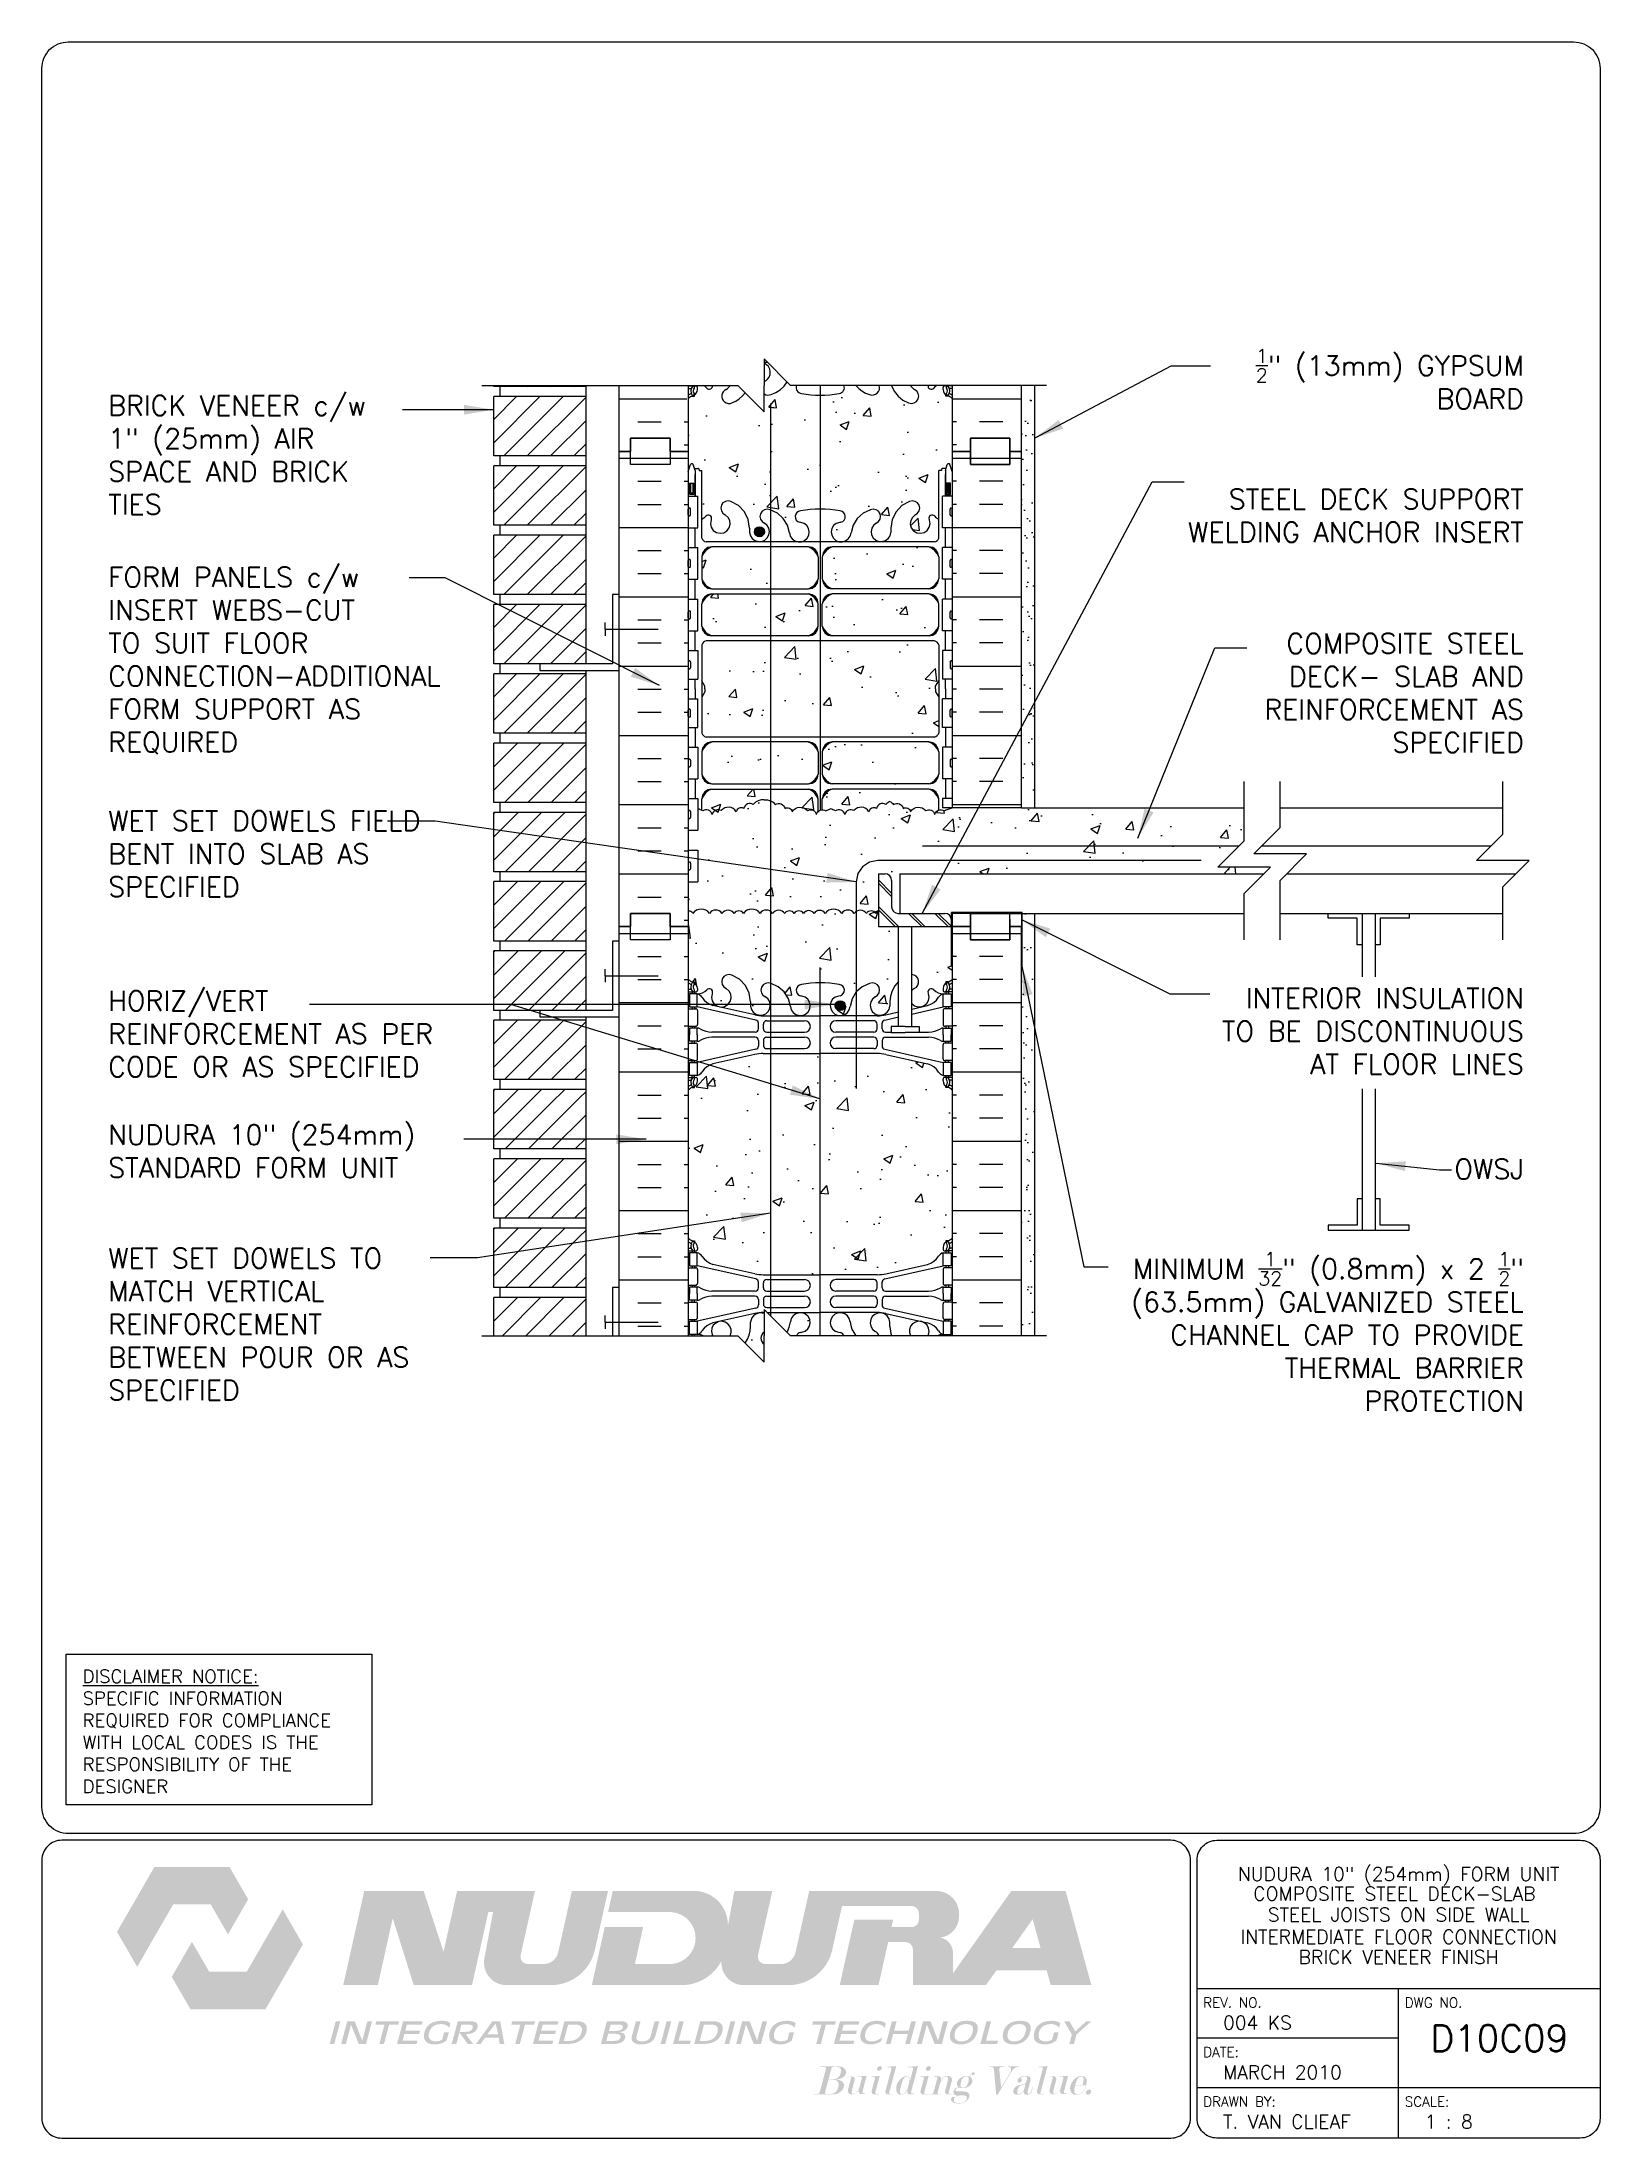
# Paper-space layout 'D10C09' of a CAD drawing. Header units: inches. Extents: x 0.42 to 7.8, y 0.49 to 10.41.
# The model-space entities are those that its viewports show. They can reach past a viewport. Long polylines and large blocks are cut down to what shows.
import ezdxf
from ezdxf.enums import TextEntityAlignment as Align

# ---------------------------------------------------------------- set-up
doc = ezdxf.new("R2010")
doc.units = ezdxf.units.IN
doc.header["$LTSCALE"] = 0.5
doc.header["$MEASUREMENT"] = 0
doc.linetypes.add('DASHED2', pattern=[0.375, 0.25, -0.125])
for name, color, linetype in [('HATCH', 12, 'Continuous'), ('line25', 2, 'Continuous'), ('LINE3', 3, 'Continuous'), ('LINE50', 5, 'Continuous'), ('LINE9', 9, 'Continuous'), ('LOGO', 7, 'Continuous'), ('TBK_LINE65', 3, 'Continuous'), ('TBK_TEXT', 4, 'Continuous'), ('TEXT', 4, 'Continuous'), ('Web_Edge', 9, 'Continuous')]:
    doc.layers.add(name, color=color, linetype=linetype)
doc.styles.add('DIM', font='romans.shx', dxfattribs={"width": 0.7})
doc.styles.add('ROMANS', font='romans.shx', dxfattribs={"height": 0.75})
doc.styles.get("Standard").update_dxf_attribs({"font": 'romans.shx', "height": 0.75})
doc.linetypes.add('STEEL', pattern='A,0.5,-0.2,["X",Standard,S=0.1,R=0,X=-0.1,Y=-0.05],-0.1', length=0.8)
doc.dimstyles.new('ext_12', dxfattribs={"dimscale": 12, "dimtxt": 0.09375, "dimasz": 0.09375, "dimexe": 0.09375, "dimexo": 0.0625, "dimgap": 0.0625, "dimtad": 1, "dimdec": 1, "dimzin": 3, "dimdsep": 46, "dimlunit": 4, "dimtxsty": 'DIM', "dimcen": 0.09, "dimdle": 0.09375, "dimclrt": 4, "dimadec": 0, "dimazin": 0, "dimtfac": 1, "dimtdec": 1, "dimtmove": 2, "dimatfit": 3, "dimfxl": 1, "dimfrac": 2, "dimtolj": 1, "dimtzin": 0, "dimarcsym": 0})
pattern_1 = [(37.5, (146.9599, 33.3306), (-0.0314967, 0.963412), [0, -0.76, 0, -0.85, 0, -0.8125]), (7.5, (146.9599, 33.3306), (0.884888, 1.411073), [0, -0.41, 0, -0.685, 0, -0.2625]), (327.5, (146.3449, 33.3306), (1.557071, 0.0028295), [0, -0.25, 0, -0.9, 0, -1.175]), (317.5, (146.3449, 33.3306), (1.503063, 0.438838), [0, -0.125, 0, -0.59, 0, -0.675])]
pattern_2 = [(45, (187.5547, -22.79926), (-0.4419417, 0.4419417), [])]
pattern_3 = [(45, (187.5547, -28.04926), (-0.4419417, 0.4419417), [])]
pattern_4 = [(45, (187.5547, -33.29926), (-0.4419417, 0.4419417), [])]
pattern_5 = [(45, (187.5547, -38.54926), (-0.4419417, 0.4419417), [])]

psp = doc.layouts.new('D10C09')

# ---------------------------------------------------------------- texts
at = {"layer": 'TBK_TEXT', "color": 7, "style": 'ROMANS'}
for s, p in [('REV. NO.', (5.9215, 1.107)), ('DWG NO.', (6.876, 1.107)), ('DATE:', (5.9215, 0.8726)), ('DRAWN BY:', (5.9215, 0.6382)), ('SCALE:', (6.876, 0.6382))]:
    psp.add_text(s, height=0.04688, dxfattribs=at).set_placement(p)
at = {"layer": 'TEXT', "insert": (0.6134, 2.7065), "char_height": 0.0625, "width": 1.41371, "attachment_point": 1, "style": 'ROMANS'}
psp.add_mtext('{\\Fromans.shx|c1;\\LDISCLAIMER NOTICE:\\l\\PSPECIFIC INFORMATION REQUIRED FOR COMPLIANCE WITH LOCAL CODES IS THE RESPONSIBILITY OF THE DESIGNER}', dxfattribs=at)

msp = doc.modelspace()

# ---------------------------------------------------------------- texts
at = {"layer": 'TEXT', "char_height": 0.75, "style": 'ROMANS'}
for s, insert, width, attachment_point in [('\\A1;{\\H0.7x;\\S1/2;}" (13mm) GYPSUM BOARD', (290.325, 189.091), 12.19083, 6), ('BRICK VENEER c/w 1" (25mm) AIR SPACE AND BRICK TIES', (236.676, 186.206), 11.31619, 4), ('\\A1;STEEL DECK SUPPORT WELDING ANCHOR INSERT ', (290.325, 183.91), 13.90931, 6), ('FORM PANELS c/w INSERT WEBS-CUT TO SUIT FLOOR CONNECTION-ADDITIONAL FORM SUPPORT AS REQUIRED', (236.676, 178.421), 11.31619, 4), ('\\A1;COMPOSITE STEEL DECK- SLAB AND REINFORCEMENT AS SPECIFIED', (290.325, 177.193), 13.90931, 6), ('WET SET DOWELS FIELD BENT INTO SLAB AS SPECIFIED', (236.676, 172.724), 12.85874, 1), ('HORIZ/VERT\\PREINFORCEMENT AS PER CODE OR AS SPECIFIED', (236.676, 164.281), 14.04849, 4), ('\\A1;INTERIOR INSULATION TO BE DISCONTINUOUS AT FLOOR LINES', (290.325, 164.383), 13.00001, 6), ('NUDURA 10" (254mm) STANDARD FORM UNIT', (236.676, 160.833), 13.12656, 1), ('\\A1;OWSJ', (290.325, 159.157), 12.22718, 6), ('WET SET DOWELS TO MATCH VERTICAL REINFORCEMENT BETWEEN POUR OR AS SPECIFIED', (236.676, 156.156), 13.12656, 1), ('\\A1;MINIMUM {\\H0.7x;\\S1/32;}" (0.8mm) x 2 {\\H0.7x;\\S1/2;}" (63.5mm) GALVANIZED STEEL CHANNEL CAP TO PROVIDE THERMAL BARRIER PROTECTION  ', (290.325, 153.003), 16.71576, 6)]:
    msp.add_mtext(s, dxfattribs=dict(at, insert=insert, width=width, attachment_point=attachment_point))

# ---------------------------------------------------------------- blocks, each defined once
blk = doc.blocks.new('TITLEBLOCK-Tag')
at = {"style": 'ROMANS'}
for tag, height, p in [('TITLE_LINE_1', 0.065, (0.927, -0.1328)), ('TITLE_LINE_2', 0.065, (0.9294, -0.2258)), ('CENTRE-LINE-3', 0.065, (0.927, -0.3246)), ('TITLE_LINE_4', 0.065, (0.927, -0.4299)), ('TITLE_LINE_5', 0.065, (0.927, -0.526)), ('DWG', 0.125, (1.4043, -0.9102))]:
    blk.add_attdef(tag, text='', height=height, dxfattribs=at).set_placement(p, align=Align.MIDDLE_CENTER)
for tag, p in [('LATEST_REVISION', (0.0954, -0.8366)), ('REVISION_DATE', (0.0954, -1.071)), ('DRAWN_BY', (0.0954, -1.3053)), ('SCALE', (1.0499, -1.3053))]:
    blk.add_attdef(tag, text='', height=0.065, dxfattribs=at).set_placement(p, align=Align.MIDDLE_LEFT)

# ---------------------------------------------------------------- hatches: boundary and pattern name
at = {"layer": 'HATCH'}
h = msp.add_hatch(dxfattribs=at)
h.set_pattern_fill('AR-CONC', color=256, scale=0.5)
h.set_pattern_definition([(50, (0, 0), (3.5863, -0.31376), [0.375, -4.125]), (355, (0, 0), (-0.693757, 3.76096), [0.3, -3.3]), (100.4514, (0.299, -0.026), (2.892544, 3.4472), [0.3187, -3.50571]), (46.1842, (0, 1), (5.336207, -0.827596), [0.5625, -6.1875]), (96.6356, (0.4447, 0.931), (4.67331, 4.87059), [0.47805, -5.25857]), (351.1842, (0, 1), (4.67331, 4.87059), [0.45, -4.95]), (21, (0.5, 0.75), (2.984535, -2.013094), [0.375, -4.125]), (326, (0.5, 0.75), (1.216577, 3.62575), [0.3, -3.3]), (71.4514, (0.7487, 0.5822), (4.201112, 1.612656), [0.3187, -3.50571]), (37.5, (0, 0), (0.0607993, 1.6644693), [0, -3.26, 0, -3.35, 0, -3.3125]), (7.5, (0, 0), (1.315348, 1.972059), [0, -1.91, 0, -3.185, 0, -1.2625]), (327.5, (-1.115, 0), (2.669112, -0.1127744), [0, -1.25, 0, -3.9, 0, -5.175]), (317.5, (-1.615, 0), (2.915931, 0.500525), [0, -1.625, 0, -2.59, 0, -3.675])])
h.paths.add_polyline_path([(268.662, 188.344, 0.08841), (268.516, 188.441), (268.426, 188.441), (268.426, 188.483, -0.249069), (268.316, 188.69), (268.316, 188.758, -0.414214), (268.379, 188.82), (268.426, 188.82), (268.426, 188.844), (268.099, 188.844, 0.097816), (267.963, 188.739, -0.764001), (267.746, 188.844), (267.079, 188.844, 0.143503), (267.225, 188.692, -1), (267.011, 188.181, -0.223023), (266.363, 188.844), (265.897, 188.844, -0.648279), (265.528, 188.498, -0.153931), (265.012, 188.844), (264.559, 188.844, -0.507939), (264.376, 188.539, -0.047544), (263.662, 188.475, -0.047544), (262.948, 188.539, -0.507939), (262.765, 188.844), (262.537, 188.844), (262.403, 188.978, -0.19424), (261.796, 188.498, -0.249211), (261.537, 188.522), (261.537, 187.844), (260.816, 188.565, -0.148242), (260.313, 188.181, -1), (260.099, 188.692, 0.143503), (260.245, 188.844), (259.578, 188.844, -0.763977), (259.361, 188.739, 0.09782), (259.226, 188.844), (258.898, 188.844), (258.898, 188.82), (258.946, 188.82, -0.414214), (259.008, 188.758), (259.008, 188.69, -0.249069), (258.898, 188.483), (258.898, 188.441), (258.808, 188.441, 0.088416), (258.662, 188.344), (258.662, 186.344), (258.662, 185.585), (258.747, 185.845, -0.6), (258.847, 185.845), (258.896, 185.695), (259.022, 185.695, -0.414214), (259.072, 185.645), (259.072, 185.615), (259.172, 185.615), (259.172, 183.778, 0.108933), (259.325, 183.891, -0.8344), (259.536, 183.766), (259.525, 183.744, 2.155404), (260.063, 183.939, -1), (260.277, 184.45, -0.311223), (260.986, 183.434), (260.985, 183.269, 1.661382), (261.546, 183.622, -1), (261.76, 184.133, -0.30095), (262.496, 183.26, 1.661382), (263.057, 183.613, 0.055617), (262.878, 183.659, -0.843243), (262.912, 184.091, -0.049932), (263.662, 184.156, -0.049932), (264.412, 184.091, -0.843243), (264.446, 183.659, 0.055617), (264.267, 183.613, 1.661382), (264.828, 183.26, -0.30095), (265.564, 184.133, -1), (265.778, 183.622, 1.661382), (266.339, 183.269), (266.338, 183.434, -0.311223), (267.047, 184.45, -1), (267.261, 183.939, 2.155404), (267.8, 183.744), (267.788, 183.766, -0.834375), (267.999, 183.891, 0.10894), (268.152, 183.778), (268.152, 185.615), (268.252, 185.615), (268.252, 185.645, -0.414214), (268.302, 185.695), (268.428, 185.695), (268.477, 185.845, -0.6), (268.577, 185.845), (268.662, 185.585), (268.662, 186.344)])
h.paths.add_polyline_path([(263.586, 182.351, 0.225652), (263.211, 182.726), (259.547, 182.726, 0.225652), (259.172, 182.351), (259.172, 181.51, 0.225652), (259.547, 181.135), (263.211, 181.135, 0.225652), (263.586, 181.51)])
h.paths.add_polyline_path([(263.586, 180.569, 0.225652), (263.211, 180.944), (259.547, 180.944, 0.225652), (259.172, 180.569), (259.172, 179.728, 0.225652), (259.547, 179.353), (263.211, 179.353, 0.225652), (263.586, 179.728)])
h.paths.add_polyline_path([(268.152, 180.569, 0.225652), (267.777, 180.944), (264.113, 180.944, 0.225652), (263.738, 180.569), (263.738, 179.728, 0.225652), (264.113, 179.353), (267.777, 179.353, 0.225652), (268.152, 179.728)])
h.paths.add_polyline_path([(268.152, 182.351, 0.225652), (267.777, 182.726), (264.113, 182.726, 0.225652), (263.738, 182.351), (263.738, 181.51, 0.225652), (264.113, 181.135), (267.777, 181.135, 0.225652), (268.152, 181.51)])
h.paths.add_polyline_path([(268.152, 177.656), (268.152, 179.018, 0.268138), (267.991, 179.166), (259.333, 179.166, 0.268156), (259.172, 179.018), (259.172, 177.656), (259.292, 177.456), (259.292, 177.344), (259.292, 177.232), (259.172, 177.032), (259.172, 175.67, 0.268156), (259.333, 175.522), (267.991, 175.522, 0.268138), (268.152, 175.67), (268.152, 177.032), (268.032, 177.232), (268.032, 177.344), (268.032, 177.456)])
h.paths.add_polyline_path([(263.586, 174.96, 0.225652), (263.211, 175.335), (259.547, 175.335, 0.225652), (259.172, 174.96), (259.172, 174.119, 0.225652), (259.547, 173.744), (263.211, 173.744, 0.225652), (263.586, 174.119)])
h.paths.add_polyline_path([(263.211, 173.553), (259.547, 173.553, 0.225652), (259.172, 173.178), (259.172, 172.743, 0.006406), (259.206, 172.73, -0.520567), (259.566, 172.587, -0.520567), (259.908, 172.734, -0.520567), (260.48, 172.695, -0.520567), (260.762, 172.816, -0.520567), (261.124, 172.971, -0.230831), (261.541, 173.145, -0.230831), (261.959, 172.971, -0.520567), (262.32, 172.816, -0.520567), (262.602, 172.695, -0.520567), (263.175, 172.734, -0.520567), (263.516, 172.587, -0.14928), (263.586, 172.706), (263.586, 173.178, 0.225652)])
h.paths.add_polyline_path([(268.152, 174.96, 0.225652), (267.777, 175.335), (264.113, 175.335, 0.225652), (263.738, 174.96), (263.738, 174.119, 0.225652), (264.113, 173.744), (267.777, 173.744, 0.225652), (268.152, 174.119)])
h.paths.add_polyline_path([(267.777, 173.553), (264.113, 173.553, 0.225652), (263.738, 173.178), (263.738, 172.769, -0.154662), (263.876, 172.73, 0.034183), (264.055, 172.809, 0.034183), (264.235, 172.73, -0.520567), (264.594, 172.587, -0.520567), (264.936, 172.734, -0.520567), (265.508, 172.695, -0.520567), (265.79, 172.816, -0.520567), (266.152, 172.971, -0.090418), (266.297, 173.086, -0.090418), (266.442, 172.971, -0.520567), (266.804, 172.816, -0.520567), (267.086, 172.695, -0.520567), (267.658, 172.734, -0.520567), (268, 172.587, -0.256023), (268.152, 172.756), (268.152, 173.178, 0.225652)])
h.paths.add_polyline_path([(279.725, 171.594), (279.725, 172.844), (271.287, 172.844), (268.662, 172.844, 0.013426), (268.36, 172.73, 0.520567), (268, 172.587, 0.520567), (267.658, 172.734, 0.520567), (267.086, 172.695, 0.520567), (266.804, 172.816, 0.520567), (266.442, 172.971, 0.090418), (266.297, 173.086, 0.090418), (266.152, 172.971, 0.520567), (265.79, 172.816, 0.520567), (265.508, 172.695, 0.520567), (264.936, 172.734, 0.520567), (264.594, 172.587, 0.520567), (264.235, 172.73, -0.034183), (264.055, 172.809, -0.034183), (263.876, 172.73, 0.520567), (263.516, 172.587, 0.520567), (263.175, 172.734, 0.520567), (262.602, 172.695, 0.520567), (262.32, 172.816, 0.520567), (261.959, 172.971, 0.230831), (261.541, 173.145, 0.230831), (261.124, 172.971, 0.520567), (260.762, 172.816, 0.520567), (260.48, 172.695, 0.520567), (259.908, 172.734, 0.520567), (259.566, 172.587, 0.520567), (259.206, 172.73, -0.034183), (259.027, 172.809), (259.027, 171.989), (258.662, 171.989), (258.662, 171.239), (259.027, 171.239), (259.027, 170.039), (258.662, 170.039), (258.662, 168.936, -0.245058), (258.839, 168.844, -0.520567), (259.466, 168.844, -0.520567), (259.938, 168.844, -0.520567), (260.401, 168.844, -0.520567), (260.755, 168.844, -0.138895), (260.917, 168.975, -0.355937), (261.381, 168.844, -0.520567), (261.853, 168.844, -0.520567), (262.316, 168.844, -0.520567), (262.671, 168.844, -0.515981), (263.028, 168.844, -0.173241), (263.162, 168.939, -0.318594), (263.427, 168.844, -0.520567), (263.849, 168.844, -0.520567), (264.476, 168.844, -0.520567), (264.948, 168.844, -0.520567), (265.411, 168.844, -0.520567), (265.765, 168.844, -0.108934), (265.867, 168.937), (265.867, 170.344), (266.117, 170.344, -0.414214), (266.367, 170.094), (266.367, 169.094, 0.414214), (266.617, 168.844), (266.681, 168.844), (266.681, 170.344), (280.475, 170.344), (280.725, 170.594), (278.725, 170.594)])
h.paths.add_polyline_path([(266.631, 168.344), (265.867, 168.344), (265.867, 168.937, 0.108934), (265.765, 168.844, 0.520567), (265.411, 168.844, 0.520567), (264.948, 168.844, 0.520567), (264.476, 168.844, 0.520567), (263.849, 168.844, 0.520567), (263.427, 168.844, 0.520567), (263.028, 168.844, 0.515981), (262.671, 168.844, 0.520567), (262.316, 168.844, 0.520567), (261.853, 168.844, 0.520567), (261.381, 168.844, 0.520567), (260.755, 168.844, 0.520567), (260.401, 168.844, 0.520567), (259.938, 168.844, 0.520567), (259.466, 168.844, 0.520567), (258.839, 168.844, 0.245058), (258.662, 168.936), (258.662, 168.344), (258.662, 166.344, 0.088416), (258.808, 166.247), (258.898, 166.247), (258.898, 166.205, -0.249069), (259.008, 165.998), (259.008, 165.93, -0.414214), (258.946, 165.868), (258.898, 165.868), (258.898, 165.798), (259.003, 165.798, 0.231736), (259.361, 165.949, -0.8344), (259.572, 165.823), (259.561, 165.802, 2.155404), (260.099, 165.996, -1), (260.313, 166.508, -0.311223), (261.022, 165.492), (261.021, 165.327, 1.661382), (261.582, 165.679, -1), (261.796, 166.19, -0.30095), (262.532, 165.318, 1.661382), (263.093, 165.671, 0.055617), (262.914, 165.716, -0.843243), (262.948, 166.149, -0.047544), (263.662, 166.214, -0.047544), (264.376, 166.149, -0.843243), (264.41, 165.716, 0.055617), (264.231, 165.671, 1.661382), (264.792, 165.318, -0.30095), (265.528, 166.19, -1), (265.742, 165.679, 1.661382), (266.303, 165.327), (266.302, 165.492, -0.20032), (266.631, 166.266)])
h.paths.add_polyline_path([(268.662, 166.844), (268.631, 166.844), (268.631, 168.344), (267.131, 168.344), (267.131, 166.529, -0.800457), (267.225, 165.996, 0.081606), (267.131, 165.92), (267.131, 165.423, 0.831459), (267.764, 165.802), (267.752, 165.823, -0.834375), (267.963, 165.949, 0.23174), (268.321, 165.798), (268.426, 165.798), (268.426, 165.868), (268.379, 165.868, -0.414214), (268.316, 165.93), (268.316, 165.998, -0.249069), (268.426, 166.205), (268.426, 166.247), (268.516, 166.247, 0.08841), (268.662, 166.344)])
h.paths.add_polyline_path([(268.662, 162.152, 0.08841), (268.516, 162.249), (268.426, 162.249), (268.426, 162.291, -0.249069), (268.316, 162.498), (268.316, 162.565, -0.414214), (268.379, 162.628), (268.426, 162.628), (268.426, 162.698), (268.321, 162.698, -0.155529), (268.145, 162.832, 0.180914), (267.728, 163.143), (266.147, 163.496, 0.054974), (265.82, 163.532), (263.662, 163.532), (261.504, 163.532, 0.054974), (261.177, 163.496), (259.596, 163.143, 0.180914), (259.179, 162.832, -0.155529), (259.003, 162.698), (258.898, 162.698), (258.898, 162.628), (258.946, 162.628, -0.414214), (259.008, 162.565), (259.008, 162.498, -0.249069), (258.898, 162.291), (258.898, 162.249), (258.808, 162.249, 0.088416), (258.662, 162.152), (258.662, 156.536, 0.088416), (258.808, 156.439), (258.898, 156.439), (258.898, 156.397, -0.249069), (259.008, 156.19), (259.008, 156.123, -0.414214), (258.946, 156.06), (258.898, 156.06), (258.898, 155.99), (259.003, 155.99, -0.155529), (259.179, 155.856, 0.180914), (259.596, 155.545), (261.177, 155.192, 0.054974), (261.504, 155.156), (263.662, 155.156), (265.82, 155.156, 0.054974), (266.147, 155.192), (267.728, 155.545, 0.180914), (268.145, 155.856, -0.155529), (268.321, 155.99), (268.426, 155.99), (268.426, 156.06), (268.379, 156.06, -0.414214), (268.316, 156.123), (268.316, 156.19, -0.249069), (268.426, 156.397), (268.426, 156.439), (268.516, 156.439, 0.08841), (268.662, 156.536)])
h.paths.add_polyline_path([(259.561, 152.886), (259.572, 152.865, -0.042992), (259.578, 152.844), (260.245, 152.844, 1.536615)])
h.paths.add_polyline_path([(261.537, 152.522, -0.539629), (261.537, 152.985), (261.537, 153.681, 0.509438), (261.021, 153.362), (261.022, 153.197, -0.155794), (260.816, 152.565), (261.537, 151.844)])
h.paths.add_polyline_path([(262.532, 153.37, -0.100816), (262.403, 152.978), (262.537, 152.844), (262.765, 152.844, -0.234755), (262.914, 152.972, 0.055617), (263.093, 153.017, 1.661382)])
h.paths.add_polyline_path([(264.792, 153.37, 1.661382), (264.231, 153.017, 0.055617), (264.41, 152.972, -0.234755), (264.559, 152.844), (265.012, 152.844, -0.140509)])
h.paths.add_polyline_path([(266.302, 153.197), (266.303, 153.362, 1.661382), (265.742, 153.009, -0.213387), (265.897, 152.844), (266.363, 152.844, -0.082475)])
h.paths.add_polyline_path([(267.079, 152.844), (267.746, 152.844, -0.042992), (267.752, 152.865), (267.764, 152.886, 1.536615)])
h = msp.add_hatch(dxfattribs=at)
h.set_pattern_fill('ANSI31', color=256, scale=5, style=0)
h.set_pattern_definition([(45, (187.5547, -9.67426), (-0.4419417, 0.4419417), [])])
h.paths.add_polyline_path([(254.787, 188.844), (251.287, 188.844), (251.287, 188.795), (254.787, 188.795)])
h = msp.add_hatch(dxfattribs=at)
h.set_pattern_fill('ANSI31', color=256, scale=5, style=0)
h.set_pattern_definition([(45, (187.5547, -12.29926), (-0.4419417, 0.4419417), [])])
h.paths.add_polyline_path([(254.787, 188.42), (251.287, 188.42), (251.287, 186.17), (254.787, 186.17)])
h = msp.add_hatch(dxfattribs=at)
h.set_pattern_fill('INSUL', color=256, scale=7, style=0)
h.set_pattern_definition([(0, (-2667.4995, -210.6654), (0, 2.625), []), (0, (-2667.4995, -209.7904), (0, 2.625), [0.875, -0.875]), (0, (-2667.4995, -208.9154), (0, 2.625), [0.875, -0.875])])
h.paths.add_polyline_path([(258.662, 188.28), (258.098, 188.844), (256.037, 188.844), (256.037, 186.344), (256.475, 186.344), (256.475, 186.844), (257.975, 186.844), (257.975, 186.344), (258.662, 186.344)])
h = msp.add_hatch(dxfattribs=at)
h.set_pattern_fill('INSUL', color=256, scale=7, style=0)
h.set_pattern_definition([(180, (3194.8236, -210.6654), (0, 2.625), []), (180, (3194.8236, -209.7904), (0, 2.625), [0.875, -0.875]), (180, (3194.8236, -208.9154), (0, 2.625), [0.875, -0.875])])
h.paths.add_polyline_path([(271.287, 188.844), (268.662, 188.844), (268.662, 186.344), (269.35, 186.344), (269.35, 186.844), (270.85, 186.844), (270.85, 186.344), (271.287, 186.344)])
h = msp.add_hatch(dxfattribs=at)
h.set_pattern_fill('AR-SAND', color=256, scale=0.5, style=0)
h.set_pattern_definition(pattern_1)
h.paths.add_polyline_path([(271.787, 179.519), (271.287, 179.335), (271.287, 172.844), (271.787, 172.844)])
h.paths.add_polyline_path([(271.787, 188.844), (271.287, 188.844), (271.287, 179.844), (271.287, 179.335), (271.787, 179.519)])
h = msp.add_hatch(dxfattribs=at)
h.set_pattern_fill('INSUL', color=256, scale=7, style=0)
h.set_pattern_definition([(0, (-2667.4995, -228.6654), (0, 2.625), []), (0, (-2667.4995, -227.7904), (0, 2.625), [0.875, -0.875]), (0, (-2667.4995, -226.9154), (0, 2.625), [0.875, -0.875])])
h.paths.add_polyline_path([(256.037, 168.344), (256.475, 168.344), (256.475, 168.844), (257.975, 168.844), (257.975, 168.344), (258.662, 168.344), (258.662, 186.344), (257.975, 186.344), (257.975, 186.844), (256.475, 186.844), (256.475, 186.344), (256.037, 186.344)])
h = msp.add_hatch(dxfattribs=at)
h.set_pattern_fill('INSUL', color=256, scale=7, style=0)
h.set_pattern_definition([(180, (3194.8236, -228.6654), (0, 2.625), []), (180, (3194.8236, -227.7904), (0, 2.625), [0.875, -0.875]), (180, (3194.8236, -226.9154), (0, 2.625), [0.875, -0.875])])
h.paths.add_polyline_path([(268.662, 172.844), (271.287, 172.844), (271.287, 186.344), (270.85, 186.344), (270.85, 186.844), (269.35, 186.844), (269.35, 186.344), (268.662, 186.344)])
h = msp.add_hatch(dxfattribs=at)
h.set_pattern_fill('ANSI31', color=256, scale=5, style=0)
h.set_pattern_definition([(45, (187.5547, -14.92426), (-0.4419417, 0.4419417), [])])
h.paths.add_polyline_path([(254.787, 185.795), (251.287, 185.795), (251.287, 183.545), (254.787, 183.545)])
h = msp.add_hatch(dxfattribs=at)
h.set_pattern_fill('ANSI31', color=256, scale=5, style=0)
h.set_pattern_definition([(45, (187.5547, -17.54926), (-0.4419417, 0.4419417), [])])
h.paths.add_polyline_path([(254.787, 183.17), (251.287, 183.17), (251.287, 180.92), (254.787, 180.92)])
h = msp.add_hatch(dxfattribs=at)
h.set_pattern_fill('ANSI31', color=256, scale=5, style=0)
h.set_pattern_definition([(45, (187.5547, -20.17426), (-0.4419417, 0.4419417), [])])
h.paths.add_polyline_path([(254.787, 180.545), (251.287, 180.545), (251.287, 178.295), (254.787, 178.295)])
h = msp.add_hatch(dxfattribs=at)
h.set_pattern_fill('ANSI31', color=256, scale=5, style=0)
h.set_pattern_definition(pattern_2)
h.paths.add_polyline_path([(254.787, 177.92), (251.287, 177.92), (251.287, 175.67), (254.787, 175.67)])
h = msp.add_hatch(dxfattribs=at)
h.set_pattern_fill('ANSI31', color=256, scale=5, style=0)
h.set_pattern_definition(pattern_2)
h.paths.add_polyline_path([(254.787, 173.045), (254.787, 175.295), (251.287, 175.295), (251.287, 173.045)])
h = msp.add_hatch(dxfattribs=at)
h.set_pattern_fill('ANSI31', color=256, scale=5, style=0)
h.set_pattern_definition(pattern_2)
h.paths.add_polyline_path([(254.787, 172.386), (254.787, 172.67), (251.287, 172.67), (251.287, 171.738)])
h = msp.add_hatch(dxfattribs=at)
h.set_pattern_fill('ANSI31', color=256, scale=5, style=0)
h.set_pattern_definition(pattern_2)
h.paths.add_polyline_path([(254.787, 170.42), (254.787, 172.386), (251.287, 171.738), (251.287, 170.42)])
h = msp.add_hatch(dxfattribs=at)
h.set_pattern_fill('ANSI31', color=256, scale=5, style=0)
h.set_pattern_definition(pattern_3)
h.paths.add_polyline_path([(254.787, 167.795), (254.787, 170.045), (251.287, 170.045), (251.287, 167.795)])
h = msp.add_hatch(dxfattribs=at)
h.set_pattern_fill('INSUL', color=256, scale=7, style=0)
h.set_pattern_definition([(0, (-2667.4995, -246.6654), (0, 2.625), []), (0, (-2667.4995, -245.7904), (0, 2.625), [0.875, -0.875]), (0, (-2667.4995, -244.9154), (0, 2.625), [0.875, -0.875])])
h.paths.add_polyline_path([(256.037, 152.844), (258.662, 152.844), (258.662, 168.344), (257.975, 168.344), (257.975, 168.844), (256.475, 168.844), (256.475, 168.344), (256.037, 168.344)])
h = msp.add_hatch(dxfattribs=at)
h.set_pattern_fill('INSUL', color=256, scale=7, style=0)
h.set_pattern_definition([(180, (3194.8236, -246.6654), (0, 2.625), []), (180, (3194.8236, -245.7904), (0, 2.625), [0.875, -0.875]), (180, (3194.8236, -244.9154), (0, 2.625), [0.875, -0.875])])
h.paths.add_polyline_path([(268.662, 152.844), (271.287, 152.844), (271.287, 168.344), (270.85, 168.344), (270.85, 168.844), (269.35, 168.844), (269.35, 168.344), (268.662, 168.344)])
h = msp.add_hatch(dxfattribs=at)
h.set_pattern_fill('AR-SAND', color=256, scale=0.5, style=0)
h.set_pattern_definition(pattern_1)
h.paths.add_polyline_path([(271.787, 168.844), (271.287, 168.844), (271.287, 161.844), (271.287, 152.844), (271.787, 152.844)])
h = msp.add_hatch(dxfattribs=at)
h.set_pattern_fill('ANSI31', color=256, scale=5, style=0)
h.set_pattern_definition(pattern_3)
h.paths.add_polyline_path([(254.787, 167.136), (254.787, 167.42), (251.287, 167.42), (251.287, 166.488)])
h = msp.add_hatch(dxfattribs=at)
h.set_pattern_fill('ANSI31', color=256, scale=5, style=0)
h.set_pattern_definition(pattern_3)
h.paths.add_polyline_path([(254.787, 165.17), (254.787, 167.136), (251.287, 166.488), (251.287, 165.17)])
h = msp.add_hatch(dxfattribs=at)
h.set_pattern_fill('ANSI31', color=256, scale=5, style=0)
h.set_pattern_definition(pattern_4)
h.paths.add_polyline_path([(254.787, 162.545), (254.787, 164.795), (251.287, 164.795), (251.287, 162.545)])
h = msp.add_hatch(dxfattribs=at)
h.set_pattern_fill('ANSI31', color=256, scale=5, style=0)
h.set_pattern_definition(pattern_4)
h.paths.add_polyline_path([(254.787, 161.886), (254.787, 162.17), (251.287, 162.17), (251.287, 161.238)])
h = msp.add_hatch(dxfattribs=at)
h.set_pattern_fill('ANSI31', color=256, scale=5, style=0)
h.set_pattern_definition(pattern_4)
h.paths.add_polyline_path([(254.787, 159.92), (254.787, 161.886), (251.287, 161.238), (251.287, 159.92)])
h = msp.add_hatch(dxfattribs=at)
h.set_pattern_fill('ANSI31', color=256, scale=5, style=0)
h.set_pattern_definition(pattern_5)
h.paths.add_polyline_path([(254.787, 157.295), (254.787, 159.545), (251.287, 159.545), (251.287, 157.295)])
h = msp.add_hatch(dxfattribs=at)
h.set_pattern_fill('ANSI31', color=256, scale=5, style=0)
h.set_pattern_definition(pattern_5)
h.paths.add_polyline_path([(254.787, 156.636), (254.787, 156.92), (251.287, 156.92), (251.287, 155.988)])
h = msp.add_hatch(dxfattribs=at)
h.set_pattern_fill('ANSI31', color=256, scale=5, style=0)
h.set_pattern_definition(pattern_5)
h.paths.add_polyline_path([(254.787, 154.67), (254.787, 156.636), (251.287, 155.988), (251.287, 154.67)])
at = {"layer": 'LINE3'}
for points in [[(261.547, 183.297, 1), (261.172, 183.297, 1)], [(264.606, 165.346, 1), (264.231, 165.346, 1)]]:
    msp.add_hatch(color=256, dxfattribs=at).paths.add_polyline_path(points)

# ---------------------------------------------------------------- linework, layer by layer
at = {"layer": 'HATCH'}
for p, q in [((265.867, 170.108), (266.367, 169.608)), ((265.867, 169.983), (266.367, 169.483)), ((265.867, 169.108), (266.631, 168.344)), ((265.867, 168.983), (266.506, 168.344)), ((267.006, 168.844), (267.506, 168.344)), ((267.131, 168.844), (267.631, 168.344)), ((268.006, 168.844), (268.506, 168.344)), ((268.131, 168.844), (268.631, 168.344)), ((251.287, 154.283), (251.299, 154.295)), ((251.287, 153.399), (252.183, 154.295)), ((251.616, 152.844), (253.066, 154.295)), ((252.499, 152.844), (253.95, 154.295)), ((253.383, 152.844), (254.787, 154.248)), ((254.267, 152.844), (254.787, 153.364))]:
    msp.add_line(p, q, dxfattribs=at)
for points in [[(261.541, 173.145, 0.230831), (261.124, 172.971, 0.520567), (260.762, 172.816, 0.520567), (260.48, 172.695, 0.520567), (259.908, 172.734, 0.520567), (259.566, 172.587, 0.520567), (259.206, 172.73, -0.034183), (259.027, 172.809, -0.034183)], [(261.541, 173.145, -0.230831), (261.959, 172.971, -0.520567), (262.32, 172.816, -0.520567), (262.602, 172.695, -0.520567), (263.175, 172.734, -0.520567), (263.516, 172.587, -0.520567), (263.876, 172.73, 0.034183), (264.055, 172.809, 0.034183)], [(266.297, 173.086, 0.090418), (266.152, 172.971, 0.520567), (265.79, 172.816, 0.520567), (265.508, 172.695, 0.520567), (264.936, 172.734, 0.520567), (264.594, 172.587, 0.520567), (264.235, 172.73, -0.034183), (264.055, 172.809)], [(266.297, 173.086, -0.090418), (266.442, 172.971, -0.520567), (266.804, 172.816, -0.520567), (267.086, 172.695, -0.520567), (267.658, 172.734, -0.520567), (268, 172.587, -0.520567), (268.36, 172.73, -0.013426), (268.662, 172.844)], [(259.001, 168.975, 0.138895), (258.839, 168.844, 0.245058), (258.662, 168.936, 0.245058)], [(260.917, 168.975, 0.138895), (260.755, 168.844, 0.520567), (260.401, 168.844, 0.520567), (259.938, 168.844, 0.520567), (259.466, 168.844, 0.520567), (258.839, 168.844, 0.121483), (258.746, 168.925, 0.121483)], [(262.849, 168.936, 0.242783), (262.671, 168.844, 0.520567), (262.316, 168.844, 0.520567), (261.853, 168.844, 0.520567), (261.381, 168.844, 0.520567), (260.755, 168.844, 0.121483), (260.662, 168.925, 0.121483)], [(263.162, 168.939, 0.173241), (263.028, 168.844, 0.515981), (262.671, 168.844, 0.012671), (262.662, 168.855, 0.012671)], [(265.898, 168.953, 0.136711), (265.765, 168.844, 0.520567), (265.411, 168.844, 0.520567), (264.948, 168.844, 0.520567), (264.476, 168.844, 0.520567), (263.849, 168.844, 0.520567), (263.427, 168.844, 0.520567), (263.028, 168.844)]]:
    msp.add_lwpolyline(points, format="xyb", dxfattribs=at)
at = {"layer": 'line25'}
for p, q in [((251.287, 188.795), (251.287, 188.844)), ((254.787, 188.795), (251.287, 188.795)), ((251.287, 186.17), (251.287, 188.42)), ((254.787, 188.42), (251.287, 188.42)), ((251.537, 188.42), (251.537, 188.795)), ((254.787, 178.295), (254.787, 188.844)), ((258.662, 188.844), (258.662, 186.344)), ((268.662, 188.844), (268.662, 186.344)), ((254.787, 186.17), (251.287, 186.17)), ((251.537, 185.795), (251.537, 186.17)), ((258.662, 186.344), (258.662, 168.344)), ((268.662, 186.344), (268.662, 172.844)), ((251.287, 183.545), (251.287, 185.795)), ((254.787, 185.795), (251.287, 185.795)), ((258.662, 184.649), (259.027, 184.649)), ((259.027, 183.449), (259.027, 184.649)), ((268.662, 184.649), (268.297, 184.649)), ((268.297, 183.449), (268.297, 184.649)), ((254.787, 183.545), (251.287, 183.545)), ((251.537, 183.17), (251.537, 183.545)), ((258.662, 183.449), (259.027, 183.449)), ((268.662, 183.449), (268.297, 183.449)), ((251.287, 180.92), (251.287, 183.17)), ((254.787, 183.17), (251.287, 183.17)), ((258.662, 182.699), (259.027, 182.699)), ((259.027, 181.499), (259.027, 182.699)), ((268.662, 182.699), (268.297, 182.699)), ((268.297, 181.499), (268.297, 182.699)), ((258.662, 181.499), (259.027, 181.499)), ((268.662, 181.499), (268.297, 181.499)), ((254.787, 180.92), (251.287, 180.92)), ((251.287, 178.295), (251.287, 180.545)), ((254.787, 180.545), (251.287, 180.545)), ((251.537, 180.545), (251.537, 180.92)), ((258.662, 180.749), (259.027, 180.749)), ((259.027, 179.549), (259.027, 180.749)), ((268.662, 180.749), (268.297, 180.749)), ((268.297, 179.549), (268.297, 180.749)), ((258.662, 179.549), (259.027, 179.549)), ((268.662, 179.549), (268.297, 179.549)), ((258.662, 178.799), (259.027, 178.799)), ((259.027, 178.799), (259.027, 177.719)), ((268.662, 178.799), (268.297, 178.799)), ((268.297, 178.799), (268.297, 177.719)), ((254.787, 178.295), (251.287, 178.295)), ((251.287, 175.67), (251.287, 177.92)), ((254.787, 177.92), (251.287, 177.92)), ((251.537, 177.92), (251.537, 178.295)), ((254.787, 165.17), (254.787, 178.045)), ((258.662, 177.719), (259.027, 177.719)), ((268.662, 177.719), (268.297, 177.719)), ((258.662, 176.969), (259.027, 176.969)), ((259.027, 175.889), (259.027, 176.969)), ((268.662, 176.969), (268.297, 176.969)), ((268.297, 175.889), (268.297, 176.969)), ((254.787, 175.67), (251.287, 175.67)), ((251.537, 175.295), (251.537, 175.67)), ((258.662, 175.889), (259.027, 175.889)), ((268.662, 175.889), (268.297, 175.889)), ((251.287, 173.045), (251.287, 175.295)), ((254.787, 175.295), (251.287, 175.295)), ((258.662, 175.139), (259.027, 175.139)), ((259.027, 175.139), (259.027, 173.939)), ((268.662, 175.139), (268.297, 175.139)), ((268.297, 175.139), (268.297, 173.939)), ((258.662, 173.939), (259.027, 173.939)), ((268.662, 173.939), (268.297, 173.939)), ((258.662, 173.189), (259.027, 173.189)), ((259.027, 173.189), (259.027, 171.989)), ((268.662, 173.189), (268.297, 173.189)), ((268.297, 173.189), (268.297, 172.844)), ((254.787, 173.045), (251.287, 173.045)), ((254.787, 172.67), (251.287, 172.67)), ((251.287, 170.42), (251.287, 172.67)), ((251.537, 172.67), (251.537, 173.045)), ((271.287, 172.844), (268.297, 172.844)), ((271.287, 172.844), (279.725, 172.844)), ((281.09, 172.844), (289.527, 172.844)), ((258.662, 171.989), (259.027, 171.989)), ((258.662, 171.239), (259.027, 171.239)), ((259.027, 171.239), (259.027, 170.039)), ((254.787, 170.42), (251.287, 170.42)), ((251.287, 167.795), (251.287, 170.045)), ((254.787, 170.045), (251.287, 170.045)), ((251.537, 170.045), (251.537, 170.42)), ((258.662, 170.039), (259.027, 170.039)), ((265.867, 170.344), (265.867, 168.344)), ((265.867, 170.344), (266.117, 170.344)), ((266.367, 170.094), (266.367, 169.094)), ((258.662, 168.344), (258.662, 152.844)), ((265.867, 168.344), (268.631, 168.344)), ((266.617, 168.844), (268.381, 168.844)), ((266.631, 164.552), (266.631, 168.344)), ((267.131, 164.552), (267.131, 168.344)), ((271.318, 168.875), (268.631, 168.875)), ((268.631, 166.844), (268.631, 168.875)), ((268.631, 168.344), (268.631, 168.594)), ((271.287, 168.844), (268.662, 168.844)), ((268.662, 168.844), (268.662, 166.844)), ((268.662, 168.344), (268.662, 152.844)), ((271.287, 168.844), (271.287, 166.844)), ((271.318, 166.844), (271.318, 168.875)), ((254.787, 167.795), (251.287, 167.795)), ((251.537, 167.42), (251.537, 167.795)), ((254.787, 167.42), (251.287, 167.42)), ((251.287, 165.17), (251.287, 167.42)), ((268.662, 166.844), (268.631, 166.844)), ((271.287, 166.844), (271.318, 166.844)), ((254.787, 165.17), (251.287, 165.17)), ((251.537, 164.795), (251.537, 165.17)), ((251.287, 162.545), (251.287, 164.795)), ((254.787, 164.795), (251.287, 164.795)), ((254.787, 152.844), (254.787, 164.92)), ((254.787, 162.545), (251.287, 162.545)), ((254.787, 162.17), (251.287, 162.17)), ((251.287, 159.92), (251.287, 162.17)), ((251.537, 162.17), (251.537, 162.545)), ((254.787, 159.92), (251.287, 159.92)), ((251.537, 159.545), (251.537, 159.92)), ((251.287, 157.295), (251.287, 159.545)), ((254.787, 159.545), (251.287, 159.545)), ((254.787, 157.295), (251.287, 157.295)), ((251.537, 156.92), (251.537, 157.295)), ((254.787, 156.92), (251.287, 156.92)), ((251.287, 154.67), (251.287, 156.92)), ((254.787, 154.67), (251.287, 154.67)), ((251.287, 152.844), (251.287, 154.295)), ((254.787, 154.295), (251.287, 154.295)), ((251.537, 154.295), (251.537, 154.67))]:
    msp.add_line(p, q, dxfattribs=at)
at = {"layer": 'line25', "color": 192}
for p, q in [((270.85, 168.844), (279.725, 168.844)), ((281.09, 168.844), (289.527, 168.844))]:
    msp.add_line(p, q, dxfattribs=at)
at = {"layer": 'line25'}
for points in [[(266.881, 164.552), (266.352, 164.552), (266.352, 164.325), (266.881, 164.325)], [(266.881, 164.552), (267.409, 164.552), (267.409, 164.325), (267.15, 164.325)], [(267.15, 164.325), (266.881, 164.325)]]:
    msp.add_lwpolyline(points, dxfattribs=at)
for centre, start, end in [((266.117, 170.094), 0, 90), ((266.617, 169.094), 180, 270), ((268.381, 168.594), 0, 90)]:
    msp.add_arc(centre, 0.25, start, end, dxfattribs=at)
at = {"layer": 'LINE3'}
for p, q in [((263.662, 188.844), (263.662, 172.754)), ((261.77, 188.151), (261.77, 153.611)), ((278.102, 170.844), (265.838, 170.844)), ((265.026, 170.032), (265.026, 162.208)), ((263.645, 166.798), (263.645, 152.844))]:
    msp.add_line(p, q, dxfattribs=at)
for centre in [(261.359, 183.297), (264.418, 165.346)]:
    msp.add_circle(centre, 0.188, dxfattribs=at)
msp.add_arc((265.838, 170.032), 0.812, 90, 180, dxfattribs=at)
at = {"layer": 'LINE50'}
for p, q in [((256.037, 186.344), (256.037, 188.844)), ((271.287, 186.344), (271.287, 188.844)), ((256.037, 168.344), (256.037, 186.344)), ((271.287, 172.844), (271.287, 186.344)), ((256.037, 152.844), (256.037, 168.344)), ((271.287, 152.844), (271.287, 168.344))]:
    msp.add_line(p, q, dxfattribs=at)
for points in [[(258.662, 186.344), (257.975, 186.344), (257.975, 186.844), (256.475, 186.844), (256.475, 186.344), (256.037, 186.344)], [(256.037, 186.344), (256.475, 186.344), (256.475, 186.844), (257.975, 186.844), (257.975, 186.344), (258.662, 186.344)], [(258.662, 186.344), (257.975, 186.344), (257.975, 186.844), (256.475, 186.844), (256.475, 186.344), (256.037, 186.344)], [(271.287, 186.344), (270.85, 186.344), (270.85, 186.844), (269.35, 186.844), (269.35, 186.344), (268.662, 186.344)], [(268.662, 186.344), (269.35, 186.344), (269.35, 186.844), (270.85, 186.844), (270.85, 186.344), (271.287, 186.344)], [(258.662, 168.344), (257.975, 168.344), (257.975, 168.844), (256.475, 168.844), (256.475, 168.344), (256.037, 168.344)], [(258.662, 168.344), (257.975, 168.344), (257.975, 168.844), (256.475, 168.844), (256.475, 168.344), (256.037, 168.344)], [(256.037, 168.344), (256.475, 168.344), (256.475, 168.844), (257.975, 168.844), (257.975, 168.344), (258.662, 168.344)], [(268.662, 168.344), (269.35, 168.344), (269.35, 168.844), (270.85, 168.844)], [(270.85, 168.844), (269.35, 168.844), (269.35, 168.344), (268.662, 168.344)], [(271.287, 168.344), (270.85, 168.344), (270.85, 168.844)], [(270.85, 168.606), (270.85, 168.606), (270.85, 168.344), (271.287, 168.344)]]:
    msp.add_lwpolyline(points, dxfattribs=at)
at = {"layer": 'LINE9'}
for p, q in [((261.537, 189.844), (261.537, 188.844)), ((261.537, 189.844), (262.537, 188.844)), ((250.833, 188.844), (260.537, 188.844)), ((260.537, 188.844), (261.537, 187.844)), ((261.537, 187.844), (261.537, 188.844)), ((272.241, 188.844), (262.537, 188.844)), ((271.787, 188.844), (271.787, 172.844)), ((258.662, 183.939), (258.662, 184.159)), ((258.662, 184.104), (258.662, 184.104)), ((258.662, 183.994), (258.662, 183.994)), ((258.702, 184.199), (258.702, 184.199)), ((258.702, 183.899), (258.702, 183.899)), ((258.742, 183.939), (258.742, 184.159)), ((268.582, 183.939), (268.582, 184.159)), ((268.622, 184.199), (268.622, 184.199)), ((268.622, 183.899), (268.622, 183.899)), ((268.662, 183.939), (268.662, 184.159)), ((268.662, 184.104), (268.662, 184.104)), ((268.662, 183.994), (268.662, 183.994)), ((258.662, 181.989), (258.662, 182.209)), ((258.662, 182.154), (258.662, 182.154)), ((258.662, 182.044), (258.662, 182.044)), ((258.702, 182.249), (258.702, 182.249)), ((258.702, 181.949), (258.702, 181.949)), ((258.742, 181.989), (258.742, 182.209)), ((268.582, 181.989), (268.582, 182.209)), ((268.622, 182.249), (268.622, 182.249)), ((268.622, 181.949), (268.622, 181.949)), ((268.662, 181.989), (268.662, 182.209)), ((268.662, 182.154), (268.662, 182.154)), ((268.662, 182.044), (268.662, 182.044)), ((255.787, 180.92), (255.787, 178.295)), ((256.037, 180.92), (255.787, 180.92)), ((258.662, 180.039), (258.662, 180.259)), ((258.702, 180.299), (258.702, 180.299)), ((258.742, 180.039), (258.742, 180.259)), ((268.582, 180.039), (268.582, 180.259)), ((268.622, 180.299), (268.622, 180.299)), ((268.662, 180.039), (268.662, 180.259)), ((255.515, 179.608), (255.515, 179.858)), ((255.515, 179.608), (255.515, 179.358)), ((255.515, 179.608), (257.515, 179.608)), ((258.662, 180.204), (258.662, 180.204)), ((258.662, 180.094), (258.662, 180.094)), ((258.702, 179.999), (258.702, 179.999)), ((268.622, 179.999), (268.622, 179.999)), ((268.662, 180.204), (268.662, 180.204)), ((268.662, 180.094), (268.662, 180.094)), ((255.787, 178.295), (253.037, 178.295)), ((253.037, 178.295), (253.037, 178.045)), ((253.037, 178.045), (256.037, 178.045)), ((258.662, 178.369), (258.662, 178.149)), ((258.662, 178.314), (258.662, 178.314)), ((258.662, 178.204), (258.662, 178.204)), ((258.702, 178.409), (258.702, 178.409)), ((258.702, 178.109), (258.702, 178.109)), ((258.742, 178.369), (258.742, 178.149)), ((268.582, 178.369), (268.582, 178.149)), ((268.622, 178.409), (268.622, 178.409)), ((268.622, 178.109), (268.622, 178.109)), ((268.662, 178.369), (268.662, 178.149)), ((268.662, 178.314), (268.662, 178.314)), ((268.662, 178.204), (268.662, 178.204)), ((258.662, 176.319), (258.662, 176.539)), ((258.662, 176.484), (258.662, 176.484)), ((258.662, 176.374), (258.662, 176.374)), ((258.702, 176.579), (258.702, 176.579)), ((258.702, 176.279), (258.702, 176.279)), ((258.742, 176.319), (258.742, 176.539)), ((268.582, 176.319), (268.582, 176.539)), ((268.622, 176.579), (268.622, 176.579)), ((268.622, 176.279), (268.622, 176.279)), ((268.662, 176.319), (268.662, 176.539)), ((268.662, 176.484), (268.662, 176.484)), ((268.662, 176.374), (268.662, 176.374)), ((258.702, 174.689), (258.702, 174.689)), ((268.622, 174.689), (268.622, 174.689)), ((258.662, 174.649), (258.662, 174.429)), ((258.662, 174.594), (258.662, 174.594)), ((258.662, 174.484), (258.662, 174.484)), ((258.702, 174.389), (258.702, 174.389)), ((258.742, 174.649), (258.742, 174.429)), ((268.582, 174.649), (268.582, 174.429)), ((268.622, 174.389), (268.622, 174.389)), ((268.662, 174.649), (268.662, 174.429)), ((268.662, 174.594), (268.662, 174.594)), ((268.662, 174.484), (268.662, 174.484)), ((258.662, 172.699), (258.662, 172.479)), ((258.662, 172.644), (258.662, 172.644)), ((258.662, 172.534), (258.662, 172.534)), ((258.702, 172.439), (258.702, 172.439)), ((258.742, 172.699), (258.742, 172.479)), ((258.662, 170.749), (258.662, 170.529)), ((258.702, 170.789), (258.702, 170.789)), ((258.742, 170.749), (258.742, 170.529)), ((258.662, 170.694), (258.662, 170.694)), ((258.662, 170.584), (258.662, 170.584)), ((258.702, 170.489), (258.702, 170.489)), ((266.681, 170.344), (280.475, 170.344)), ((266.681, 170.344), (266.681, 168.844)), ((281.34, 170.344), (290.027, 170.344)), ((271.787, 168.844), (271.787, 152.844)), ((284.194, 168.844), (284.194, 166.442)), ((284.694, 168.844), (284.694, 166.442)), ((255.787, 167.795), (255.787, 165.17)), ((256.037, 167.795), (255.787, 167.795)), ((255.515, 166.483), (255.515, 166.733)), ((255.515, 166.483), (255.515, 166.233)), ((255.515, 166.483), (257.515, 166.483)), ((255.787, 165.17), (253.037, 165.17)), ((253.037, 165.17), (253.037, 164.92)), ((253.037, 164.92), (256.037, 164.92)), ((284.194, 162.196), (284.194, 156.844)), ((284.694, 162.196), (284.694, 156.844)), ((255.787, 154.67), (255.787, 152.844)), ((256.037, 154.67), (255.787, 154.67)), ((255.515, 153.358), (255.515, 153.608)), ((255.515, 153.358), (255.515, 153.108)), ((255.515, 153.358), (257.515, 153.358)), ((261.537, 153.844), (261.537, 152.844)), ((261.537, 153.844), (262.537, 152.844)), ((250.833, 152.844), (260.537, 152.844)), ((260.537, 152.844), (261.537, 151.844)), ((261.537, 151.844), (261.537, 152.844)), ((272.241, 152.844), (262.537, 152.844))]:
    msp.add_line(p, q, dxfattribs=at)
at = {"layer": 'LINE9', "linetype": 'STEEL'}
for p, q in [((267.536, 171.397), (279.528, 171.397)), ((280.393, 171.397), (289.08, 171.397))]:
    msp.add_line(p, q, dxfattribs=at)
at = {"layer": 'LINE9', "linetype": 'DASHED2', "ltscale": 0.15}
for points in [[(257.975, 186.344), (257.975, 186.344), (257.975, 185.844), (256.475, 185.844), (256.475, 186.344), (256.475, 186.344)], [(257.975, 186.344), (257.975, 186.344), (257.975, 185.844), (256.475, 185.844), (256.475, 186.344), (256.475, 186.344)], [(269.35, 186.344), (269.35, 186.344), (269.35, 185.844), (270.85, 185.844), (270.85, 186.344), (270.85, 186.344)], [(270.85, 186.344), (270.85, 186.344), (270.85, 185.844), (269.35, 185.844), (269.35, 186.344), (269.35, 186.344)], [(257.975, 168.344), (257.975, 168.344), (257.975, 167.844), (256.475, 167.844), (256.475, 168.344), (256.475, 168.344)], [(257.975, 168.344), (257.975, 168.344), (257.975, 167.844), (256.475, 167.844), (256.475, 168.344), (256.475, 168.344)], [(270.85, 168.344), (270.85, 168.344), (270.85, 167.844), (269.35, 167.844), (269.35, 168.344), (269.35, 168.344)], [(269.35, 168.344), (269.35, 168.344), (269.35, 167.844), (270.85, 167.844), (270.85, 168.344), (270.85, 168.344)]]:
    msp.add_lwpolyline(points, dxfattribs=at)
at = {"layer": 'LINE9'}
for points in [[(279.725, 167.844), (279.725, 169.594), (280.725, 170.594), (278.725, 170.594), (279.725, 171.594), (279.725, 173.844)], [(281.09, 167.844), (281.09, 170.094), (282.09, 171.094), (280.09, 171.094), (281.09, 172.094), (281.09, 173.844)], [(289.527, 167.844), (289.527, 169.844), (290.527, 170.844), (288.527, 170.844), (289.527, 171.844), (289.527, 173.844)], [(284.194, 167.657), (284.006, 167.657), (284.006, 168.657), (282.904, 168.657), (282.904, 168.844), (285.983, 168.844), (285.983, 168.657), (284.881, 168.657), (284.881, 167.657), (284.694, 167.657)], [(284.194, 158.032), (284.006, 158.032), (284.006, 157.032), (282.904, 157.032), (282.904, 156.844), (285.983, 156.844), (285.983, 157.032), (284.881, 157.032), (284.881, 158.032), (284.694, 158.032)]]:
    msp.add_lwpolyline(points, dxfattribs=at)
for centre, start, end in [((258.702, 184.159), 90, 180), ((258.702, 183.939), 180, 270), ((258.702, 184.159), 360, 90), ((258.702, 183.939), 270, 0), ((268.622, 184.159), 90, 180), ((268.622, 183.939), 180, 270), ((268.622, 184.159), 0, 90), ((268.622, 183.939), 270, 0), ((258.702, 182.209), 90, 180), ((258.702, 181.989), 180, 270), ((258.702, 182.209), 360, 90), ((258.702, 181.989), 270, 0), ((268.622, 182.209), 90, 180), ((268.622, 181.989), 180, 270), ((268.622, 182.209), 0, 90), ((268.622, 181.989), 270, 0), ((258.702, 180.259), 90, 180), ((258.702, 180.259), 360, 90), ((268.622, 180.259), 90, 180), ((268.622, 180.259), 0, 90), ((258.702, 180.039), 180, 270), ((258.702, 180.039), 270, 0), ((268.622, 180.039), 180, 270), ((268.622, 180.039), 270, 0), ((258.702, 178.369), 90, 180), ((258.702, 178.149), 180, 270), ((258.702, 178.369), 0, 90), ((258.702, 178.149), 270, 0), ((268.622, 178.369), 90, 180), ((268.622, 178.149), 180, 270), ((268.622, 178.369), 360, 90), ((268.622, 178.149), 270, 0), ((258.702, 176.539), 90, 180), ((258.702, 176.319), 180, 270), ((258.702, 176.539), 360, 90), ((258.702, 176.319), 270, 0), ((268.622, 176.539), 90, 180), ((268.622, 176.319), 180, 270), ((268.622, 176.539), 0, 90), ((268.622, 176.319), 270, 0), ((258.702, 174.649), 90, 180), ((258.702, 174.649), 0, 90), ((268.622, 174.649), 90, 180), ((268.622, 174.649), 360, 90), ((258.702, 174.429), 180, 270), ((258.702, 174.429), 270, 0), ((268.622, 174.429), 180, 270), ((268.622, 174.429), 270, 0), ((258.702, 172.699), 90, 180), ((258.702, 172.479), 180, 270), ((258.702, 172.699), 0, 90), ((258.702, 172.479), 270, 0), ((258.702, 170.749), 90, 180), ((258.702, 170.749), 0, 90), ((258.702, 170.529), 180, 270), ((258.702, 170.529), 270, 0)]:
    msp.add_arc(centre, 0.04, start, end, dxfattribs=at)
at = {"layer": 'Web_Edge'}
for p, q in [((261.537, 189.725), (261.656, 189.725)), ((258.662, 188.82), (258.946, 188.82)), ((258.662, 188.72), (258.74, 188.72)), ((258.808, 188.82), (258.808, 188.844)), ((258.808, 188.441), (258.898, 188.441)), ((258.898, 188.82), (258.898, 188.844)), ((258.898, 188.441), (258.898, 188.483)), ((259.008, 188.69), (259.008, 188.758)), ((268.316, 188.69), (268.316, 188.758)), ((268.662, 188.82), (268.379, 188.82)), ((268.426, 188.82), (268.426, 188.844)), ((268.426, 188.441), (268.426, 188.483)), ((268.516, 188.441), (268.426, 188.441)), ((268.516, 188.82), (268.516, 188.844)), ((268.662, 188.72), (268.584, 188.72)), ((258.662, 185.585), (258.747, 185.845)), ((258.922, 185.615), (258.847, 185.845)), ((268.402, 185.615), (268.477, 185.845)), ((268.662, 185.585), (268.577, 185.845)), ((258.896, 185.695), (259.022, 185.695)), ((258.922, 185.615), (258.922, 184.649)), ((259.072, 185.645), (259.072, 185.645)), ((259.072, 185.645), (259.072, 185.615)), ((259.072, 185.615), (259.172, 185.615)), ((259.172, 183.061), (259.172, 185.615)), ((268.252, 185.615), (268.152, 185.615)), ((268.152, 183.061), (268.152, 185.615)), ((268.252, 185.645), (268.252, 185.645)), ((268.252, 185.645), (268.252, 185.615)), ((268.428, 185.695), (268.302, 185.695)), ((268.402, 185.615), (268.402, 184.649)), ((259.525, 183.744), (259.536, 183.766)), ((260.986, 183.434), (260.985, 183.269)), ((266.338, 183.434), (266.339, 183.269)), ((267.8, 183.744), (267.788, 183.766)), ((267.991, 182.913), (259.333, 182.913)), ((263.211, 182.726), (259.547, 182.726)), ((267.777, 182.726), (264.113, 182.726)), ((259.172, 182.351), (259.172, 181.51)), ((263.586, 182.351), (263.586, 181.51)), ((263.738, 182.352), (263.738, 181.511)), ((268.152, 182.351), (268.152, 181.51)), ((259.547, 181.135), (263.211, 181.135)), ((267.777, 181.135), (264.113, 181.135)), ((259.172, 179.728), (259.172, 180.569)), ((259.547, 180.944), (263.211, 180.944)), ((263.586, 179.728), (263.586, 180.569)), ((263.738, 179.728), (263.738, 180.568)), ((267.777, 180.944), (264.113, 180.944)), ((268.152, 179.728), (268.152, 180.569)), ((259.172, 179.018), (259.172, 175.67)), ((267.991, 179.166), (259.333, 179.166)), ((263.211, 179.353), (259.547, 179.353)), ((267.777, 179.353), (264.113, 179.353)), ((268.152, 179.018), (268.152, 175.67)), ((259.292, 177.456), (259.172, 177.656)), ((259.292, 177.456), (259.172, 177.656)), ((259.292, 177.232), (259.172, 177.032)), ((259.292, 177.232), (259.172, 177.032)), ((259.292, 177.344), (259.292, 177.456)), ((259.292, 177.344), (259.292, 177.456)), ((259.292, 177.344), (259.292, 177.232)), ((259.292, 177.344), (259.292, 177.232)), ((268.032, 177.456), (268.152, 177.656)), ((268.032, 177.456), (268.152, 177.656)), ((268.032, 177.344), (268.032, 177.456)), ((268.032, 177.344), (268.032, 177.456)), ((268.032, 177.344), (268.032, 177.232)), ((268.032, 177.344), (268.032, 177.232)), ((268.032, 177.232), (268.152, 177.032)), ((268.032, 177.232), (268.152, 177.032)), ((267.991, 175.522), (259.333, 175.522)), ((259.172, 174.96), (259.172, 174.119)), ((263.211, 175.335), (259.547, 175.335)), ((263.586, 174.96), (263.586, 174.119)), ((263.738, 174.96), (263.738, 174.12)), ((267.777, 175.335), (264.113, 175.335)), ((268.152, 174.96), (268.152, 174.119)), ((259.172, 172.743), (259.172, 173.178)), ((259.547, 173.744), (263.211, 173.744)), ((259.547, 173.553), (263.211, 173.553)), ((263.586, 172.706), (263.586, 173.178)), ((263.738, 172.769), (263.738, 173.177)), ((267.777, 173.744), (264.113, 173.744)), ((267.777, 173.553), (264.113, 173.553)), ((268.152, 172.756), (268.152, 173.178)), ((258.662, 165.968), (258.74, 165.968)), ((258.808, 166.247), (258.898, 166.247)), ((258.898, 166.247), (258.898, 166.205)), ((259.008, 165.998), (259.008, 165.93)), ((268.316, 165.998), (268.316, 165.93)), ((268.516, 166.247), (268.426, 166.247)), ((268.426, 166.247), (268.426, 166.205)), ((268.662, 165.968), (268.584, 165.968)), ((258.662, 165.868), (258.946, 165.868)), ((258.662, 165.228), (258.946, 165.228)), ((258.808, 165.868), (258.808, 165.798)), ((258.808, 165.298), (258.808, 165.228)), ((258.898, 165.868), (258.898, 165.798)), ((258.898, 165.298), (258.898, 165.228)), ((261.221, 164.801), (259.003, 165.298)), ((259.008, 165.165), (259.008, 164.63)), ((259.561, 165.802), (259.572, 165.823)), ((261.177, 165), (259.596, 165.353)), ((261.022, 165.492), (261.021, 165.327)), ((266.302, 165.492), (266.303, 165.327)), ((267.131, 165.219), (267.728, 165.353)), ((267.131, 165.031), (268.321, 165.298)), ((267.764, 165.802), (267.752, 165.823)), ((268.316, 165.165), (268.316, 164.63)), ((268.662, 165.868), (268.379, 165.868)), ((268.662, 165.228), (268.379, 165.228)), ((268.426, 165.868), (268.426, 165.798)), ((268.426, 165.298), (268.426, 165.228)), ((268.516, 165.868), (268.516, 165.798)), ((268.516, 165.298), (268.516, 165.228)), ((258.662, 164.568), (258.946, 164.568)), ((258.808, 164.568), (258.808, 164.498)), ((258.898, 164.568), (258.898, 164.498)), ((261.318, 164.467), (261.318, 164.679)), ((261.504, 164.964), (263.662, 164.964)), ((261.506, 164.468), (261.506, 164.652)), ((261.631, 164.777), (263.07, 164.777)), ((265.82, 164.964), (263.662, 164.964)), ((265.693, 164.777), (264.254, 164.777)), ((265.818, 164.468), (265.818, 164.652)), ((266.006, 164.467), (266.006, 164.679)), ((266.103, 164.801), (266.631, 164.919)), ((266.147, 165), (266.631, 165.108)), ((268.662, 164.568), (268.379, 164.568)), ((268.426, 164.568), (268.426, 164.498)), ((268.516, 164.568), (268.516, 164.498)), ((258.662, 163.928), (258.946, 163.928)), ((258.808, 163.928), (258.808, 163.998)), ((258.898, 163.928), (258.898, 163.998)), ((261.221, 163.695), (259.003, 163.198)), ((259.008, 163.33), (259.008, 163.865)), ((261.193, 164.342), (259.556, 164.342)), ((261.193, 164.154), (259.556, 164.154)), ((261.318, 164.029), (261.318, 163.817)), ((261.506, 164.028), (261.506, 163.844)), ((261.631, 164.343), (263.07, 164.343)), ((261.631, 164.153), (263.07, 164.153)), ((261.631, 163.719), (263.07, 163.719)), ((265.693, 164.343), (264.254, 164.343)), ((265.693, 164.153), (264.254, 164.153)), ((265.693, 163.719), (264.254, 163.719)), ((265.818, 164.028), (265.818, 163.844)), ((266.006, 164.029), (266.006, 163.817)), ((266.103, 163.695), (268.321, 163.198)), ((266.131, 164.342), (266.352, 164.342)), ((266.131, 164.154), (267.768, 164.154)), ((267.409, 164.342), (267.768, 164.342)), ((268.316, 163.33), (268.316, 163.865)), ((268.662, 163.928), (268.379, 163.928)), ((268.426, 163.928), (268.426, 163.998)), ((268.516, 163.928), (268.516, 163.998)), ((258.662, 163.268), (258.946, 163.268)), ((258.808, 163.198), (258.808, 163.268)), ((258.898, 163.198), (258.898, 163.268)), ((261.177, 163.496), (259.596, 163.143)), ((261.504, 163.532), (263.662, 163.532)), ((265.82, 163.532), (263.662, 163.532)), ((266.147, 163.496), (267.728, 163.143)), ((268.662, 163.268), (268.379, 163.268)), ((268.426, 163.198), (268.426, 163.268)), ((268.516, 163.198), (268.516, 163.268)), ((258.662, 162.628), (258.946, 162.628)), ((258.662, 162.528), (258.74, 162.528)), ((258.808, 162.628), (258.808, 162.698)), ((258.808, 162.249), (258.898, 162.249)), ((258.898, 162.628), (258.898, 162.698)), ((258.898, 162.249), (258.898, 162.291)), ((259.008, 162.498), (259.008, 162.565)), ((268.316, 162.498), (268.316, 162.565)), ((268.662, 162.628), (268.379, 162.628)), ((268.426, 162.628), (268.426, 162.698)), ((268.426, 162.249), (268.426, 162.291)), ((268.516, 162.249), (268.426, 162.249)), ((268.516, 162.628), (268.516, 162.698)), ((268.662, 162.528), (268.584, 162.528)), ((258.808, 156.439), (258.898, 156.439)), ((258.898, 156.439), (258.898, 156.397)), ((268.516, 156.439), (268.426, 156.439)), ((268.426, 156.439), (268.426, 156.397)), ((258.662, 156.16), (258.74, 156.16)), ((258.662, 156.06), (258.946, 156.06)), ((258.808, 156.06), (258.808, 155.99)), ((258.898, 156.06), (258.898, 155.99)), ((259.008, 156.19), (259.008, 156.123)), ((268.316, 156.19), (268.316, 156.123)), ((268.662, 156.06), (268.379, 156.06)), ((268.426, 156.06), (268.426, 155.99)), ((268.516, 156.06), (268.516, 155.99)), ((268.662, 156.16), (268.584, 156.16)), ((258.662, 155.42), (258.946, 155.42)), ((258.808, 155.49), (258.808, 155.42)), ((258.898, 155.49), (258.898, 155.42)), ((261.221, 154.994), (259.003, 155.49)), ((259.008, 155.358), (259.008, 154.823)), ((261.177, 155.192), (259.596, 155.545)), ((261.318, 154.659), (261.318, 154.872)), ((261.504, 155.156), (263.662, 155.156)), ((261.506, 154.66), (261.506, 154.844)), ((261.631, 154.969), (263.07, 154.969)), ((265.82, 155.156), (263.662, 155.156)), ((265.693, 154.969), (264.254, 154.969)), ((265.818, 154.66), (265.818, 154.844)), ((266.006, 154.659), (266.006, 154.872)), ((266.103, 154.994), (268.321, 155.49)), ((266.147, 155.192), (267.728, 155.545)), ((268.316, 155.358), (268.316, 154.823)), ((268.662, 155.42), (268.379, 155.42)), ((268.426, 155.49), (268.426, 155.42)), ((268.516, 155.49), (268.516, 155.42)), ((258.662, 154.76), (258.946, 154.76)), ((258.662, 154.12), (258.946, 154.12)), ((258.808, 154.76), (258.808, 154.69)), ((258.808, 154.12), (258.808, 154.19)), ((258.898, 154.76), (258.898, 154.69)), ((258.898, 154.12), (258.898, 154.19)), ((259.008, 153.523), (259.008, 154.058)), ((261.193, 154.534), (259.556, 154.534)), ((261.193, 154.346), (259.556, 154.346)), ((261.318, 154.221), (261.318, 154.009)), ((261.506, 154.22), (261.506, 154.036)), ((261.631, 154.535), (263.07, 154.535)), ((261.631, 154.345), (263.07, 154.345)), ((265.693, 154.535), (264.254, 154.535)), ((265.693, 154.345), (264.254, 154.345)), ((265.818, 154.22), (265.818, 154.036)), ((266.006, 154.221), (266.006, 154.009)), ((266.131, 154.534), (267.768, 154.534)), ((266.131, 154.346), (267.768, 154.346)), ((268.316, 153.523), (268.316, 154.058)), ((268.662, 154.76), (268.379, 154.76)), ((268.662, 154.12), (268.379, 154.12)), ((268.426, 154.76), (268.426, 154.69)), ((268.426, 154.12), (268.426, 154.19)), ((268.516, 154.76), (268.516, 154.69)), ((268.516, 154.12), (268.516, 154.19)), ((258.662, 153.46), (258.946, 153.46)), ((258.808, 153.39), (258.808, 153.46)), ((258.898, 153.39), (258.898, 153.46)), ((261.221, 153.887), (259.003, 153.39)), ((261.177, 153.689), (259.596, 153.336)), ((261.022, 153.197), (261.021, 153.362)), ((261.504, 153.725), (261.537, 153.725)), ((261.631, 153.911), (263.07, 153.911)), ((261.656, 153.725), (263.662, 153.725)), ((265.82, 153.725), (263.662, 153.725)), ((265.693, 153.911), (264.254, 153.911)), ((266.103, 153.887), (268.321, 153.39)), ((266.147, 153.689), (267.728, 153.336)), ((266.302, 153.197), (266.303, 153.362)), ((268.662, 153.46), (268.379, 153.46)), ((268.426, 153.39), (268.426, 153.46)), ((268.516, 153.39), (268.516, 153.46)), ((258.808, 152.844), (258.808, 152.89)), ((258.898, 152.844), (258.898, 152.89)), ((259.561, 152.886), (259.572, 152.865)), ((267.764, 152.886), (267.752, 152.865)), ((268.426, 152.844), (268.426, 152.89)), ((268.516, 152.844), (268.516, 152.89))]:
    msp.add_line(p, q, dxfattribs=at)
for points in [[(258.872, 184.705), (258.722, 184.705), (258.722, 185.145), (258.872, 185.145)], [(258.832, 184.765), (258.762, 184.765), (258.762, 185.145), (258.832, 185.145)], [(268.452, 184.705), (268.602, 184.705), (268.602, 185.145), (268.452, 185.145)], [(268.492, 184.765), (268.562, 184.765), (268.562, 185.145), (268.492, 185.145)], [(258.703, 165.298), (259.003, 165.298), (259.003, 165.798), (258.703, 165.798)], [(268.621, 165.298), (268.321, 165.298), (268.321, 165.798), (268.621, 165.798)], [(258.703, 163.198), (259.003, 163.198), (259.003, 162.698), (258.703, 162.698)], [(268.621, 163.198), (268.321, 163.198), (268.321, 162.698), (268.621, 162.698)], [(258.703, 155.49), (259.003, 155.49), (259.003, 155.99), (258.703, 155.99)], [(268.621, 155.49), (268.321, 155.49), (268.321, 155.99), (268.621, 155.99)], [(258.703, 153.39), (259.003, 153.39), (259.003, 152.89), (258.703, 152.89)], [(268.621, 153.39), (268.321, 153.39), (268.321, 152.89), (268.621, 152.89)]]:
    msp.add_lwpolyline(points, close=True, dxfattribs=at)
for points in [[(258.922, 184.649), (258.922, 185.465)], [(268.402, 184.649), (268.402, 185.465)], [(258.922, 182.699), (258.922, 183.449)], [(268.402, 182.699), (268.402, 183.449)], [(258.922, 180.749), (258.922, 181.499)], [(268.402, 180.749), (268.402, 181.499)], [(258.922, 178.799), (258.922, 179.549)], [(268.402, 178.799), (268.402, 179.549)], [(258.922, 177.344), (258.922, 177.719)], [(258.922, 177.344), (258.922, 176.969)], [(268.402, 177.344), (268.402, 177.719)], [(268.402, 177.344), (268.402, 176.969)], [(258.922, 175.889), (258.922, 175.139)], [(268.402, 175.889), (268.402, 175.139)], [(258.922, 173.939), (258.922, 173.189)], [(268.402, 173.939), (268.402, 173.189)], [(259.003, 164.248), (259.003, 164.498), (258.703, 164.498), (258.703, 164.248)], [(268.321, 164.248), (268.321, 164.498), (268.621, 164.498), (268.621, 164.248)], [(259.003, 164.248), (259.003, 163.998), (258.703, 163.998), (258.703, 164.248)], [(268.321, 164.248), (268.321, 163.998), (268.621, 163.998), (268.621, 164.248)], [(259.003, 154.44), (259.003, 154.69), (258.703, 154.69), (258.703, 154.44)], [(259.003, 154.44), (259.003, 154.19), (258.703, 154.19), (258.703, 154.44)], [(268.321, 154.44), (268.321, 154.69), (268.621, 154.69), (268.621, 154.44)], [(268.321, 154.44), (268.321, 154.19), (268.621, 154.19), (268.621, 154.44)]]:
    msp.add_lwpolyline(points, dxfattribs=at)
for centre, radius, start, end in [((261.395, 189.334), 0.375, 299.93153, 67.77109), ((261.689, 188.753), 0.277, 112.68002, 123.2948), ((261.505, 189.49), 1.034, 286.33649, 330.30554), ((259.008, 187.983), 0.6, 114.92523, 125.21678), ((259.008, 187.983), 0.5, 109.47122, 133.78911), ((258.74, 188.701), 0.0196, 344.5099, 90.59684), ((259.002, 188.636), 0.25, 137.53913, 219.88549), ((258.746, 188.546), 0.021, 296.00427, 16.536), ((258.844, 188.505), 0.045, 220.8121, 38.552), ((258.851, 188.774), 0.045, 317.53913, 137.53913), ((258.758, 188.69), 0.25, 289.47122, 360), ((259.002, 188.636), 0.16, 137.53913, 219.99992), ((258.946, 188.758), 0.0625, 360, 90), ((259.028, 188.45), 0.441, 41.01268, 63.36038), ((259.455, 188.821), 0.125, 221.01268, 10.52864), ((260.206, 188.436), 0.277, 112.68002, 292.68002), ((259.912, 189.017), 0.375, 299.93153, 332.59698), ((259.93, 189.203), 1.092, 290.51746, 324.24631), ((261.689, 188.753), 0.277, 236.7052, 292.68002), ((262.968, 188.758), 0.22, 157.10538, 264.81653), ((263.645, 192.252), 3.777, 259.37245, 270.26062), ((263.679, 192.252), 3.777, 269.73938, 280.62755), ((264.356, 188.758), 0.22, 275.18347, 22.89462), ((265.819, 189.49), 1.034, 218.6598, 253.66351), ((265.635, 188.753), 0.277, 247.31998, 19.13801), ((267.394, 189.203), 1.092, 199.19235, 249.48254), ((267.118, 188.436), 0.277, 247.31998, 67.31998), ((267.412, 189.017), 0.375, 207.40302, 240.06847), ((267.869, 188.821), 0.125, 169.47136, 318.98732), ((268.296, 188.45), 0.441, 116.63962, 138.98732), ((268.379, 188.758), 0.0625, 90, 180), ((268.566, 188.69), 0.25, 180, 250.52878), ((268.474, 188.774), 0.045, 42.46087, 222.46087), ((268.48, 188.505), 0.045, 141.448, 319.1879), ((268.322, 188.636), 0.16, 320.00008, 42.46087), ((268.316, 187.983), 0.5, 46.21219, 70.52878), ((268.322, 188.636), 0.25, 320.11451, 42.46087), ((268.578, 188.546), 0.021, 163.464, 243.99573), ((268.584, 188.701), 0.0196, 89.40316, 195.4901), ((268.316, 187.983), 0.6, 54.78322, 65.07477), ((258.797, 185.819), 0.0567, 28.07249, 151.92751), ((268.527, 185.819), 0.0567, 28.07249, 151.92751), ((259.022, 185.645), 0.05, 0, 90), ((268.302, 185.645), 0.05, 90, 180), ((260.17, 184.194), 0.277, 67.31998, 247.31998), ((259.894, 183.428), 1.092, 0.33317, 69.48254), ((267.43, 183.428), 1.092, 110.51746, 179.66683), ((267.154, 184.194), 0.277, 292.68002, 112.68002), ((258.992, 184.181), 0.441, 294.11868, 318.98732), ((259.419, 183.809), 0.125, 339.62427, 138.98732), ((259.876, 183.614), 0.375, 159.62427, 60.06847), ((261.359, 183.297), 0.375, 184.24484, 60.06847), ((261.653, 183.877), 0.277, 67.31998, 247.31998), ((261.469, 183.14), 1.034, 6.66686, 73.66351), ((262.87, 183.288), 0.375, 184.24484, 60.06847), ((262.932, 183.872), 0.22, 95.18347, 255.7396), ((262.763, 182.833), 0.834, 69.37291, 82.1063), ((263.609, 180.378), 3.777, 89.19338, 100.62755), ((263.715, 180.378), 3.777, 79.37245, 90.80662), ((264.454, 183.288), 0.375, 119.93153, 355.75516), ((264.561, 182.833), 0.834, 97.8937, 110.62709), ((264.392, 183.872), 0.22, 284.2604, 84.81653), ((265.855, 183.14), 1.034, 106.33649, 173.33314), ((265.671, 183.877), 0.277, 292.68002, 112.68002), ((265.965, 183.297), 0.375, 119.93153, 355.75516), ((267.448, 183.614), 0.375, 119.93153, 20.37573), ((267.905, 183.809), 0.125, 41.01268, 200.37573), ((268.332, 184.181), 0.441, 221.01268, 245.88177), ((259.381, 183.127), 0.219, 197.38821, 257.4322), ((259.754, 182.144), 0.617, 109.56816, 160.43184), ((259.547, 182.351), 0.375, 90, 180), ((263.004, 182.144), 0.617, 19.56816, 70.43184), ((263.211, 182.351), 0.375, 360, 90), ((264.32, 182.144), 0.617, 109.56816, 160.43184), ((264.113, 182.351), 0.375, 90, 180), ((267.57, 182.144), 0.617, 19.56816, 70.43184), ((267.777, 182.351), 0.375, 360, 90), ((267.943, 183.127), 0.219, 282.5678, 342.60827), ((259.754, 181.717), 0.617, 199.56816, 250.43184), ((259.547, 181.51), 0.375, 180, 270), ((263.004, 181.717), 0.617, 289.56816, 340.43184), ((263.211, 181.51), 0.375, 270, 0), ((264.32, 181.717), 0.617, 199.56816, 250.43184), ((264.113, 181.51), 0.375, 180, 270), ((267.57, 181.717), 0.617, 289.56816, 340.43184), ((267.777, 181.51), 0.375, 270, 0), ((259.754, 180.362), 0.617, 109.56816, 160.43184), ((259.547, 180.569), 0.375, 90, 180), ((263.004, 180.362), 0.617, 19.56816, 70.43184), ((263.211, 180.569), 0.375, 360, 90), ((264.32, 180.362), 0.617, 109.56816, 160.43184), ((264.113, 180.569), 0.375, 90, 180), ((267.57, 180.362), 0.617, 19.56816, 70.43184), ((267.777, 180.569), 0.375, 360, 90), ((259.754, 179.935), 0.617, 199.56816, 250.43184), ((259.547, 179.728), 0.375, 180, 270), ((263.004, 179.935), 0.617, 289.56816, 340.43184), ((263.211, 179.728), 0.375, 270, 0), ((264.32, 179.935), 0.617, 199.56816, 250.43184), ((264.113, 179.728), 0.375, 180, 270), ((267.57, 179.935), 0.617, 289.56816, 340.43184), ((267.777, 179.728), 0.375, 270, 0), ((259.381, 178.952), 0.219, 102.5678, 162.61199), ((267.943, 178.952), 0.219, 17.39173, 77.4322), ((259.381, 175.736), 0.219, 197.38801, 257.4322), ((267.943, 175.736), 0.219, 282.5678, 342.60827), ((259.754, 174.753), 0.617, 109.56816, 160.43184), ((259.547, 174.96), 0.375, 90, 180), ((263.004, 174.753), 0.617, 19.56816, 70.43184), ((263.211, 174.96), 0.375, 360, 90), ((264.32, 174.753), 0.617, 109.56816, 160.43184), ((264.113, 174.96), 0.375, 90, 180), ((267.57, 174.753), 0.617, 19.56816, 70.43184), ((267.777, 174.96), 0.375, 360, 90), ((259.754, 174.326), 0.617, 199.56816, 250.43184), ((259.547, 174.119), 0.375, 180, 270), ((263.004, 174.326), 0.617, 289.56816, 340.43184), ((263.211, 174.119), 0.375, 270, 0), ((264.32, 174.326), 0.617, 199.56816, 250.43184), ((264.113, 174.119), 0.375, 180, 270), ((267.57, 174.326), 0.617, 289.56816, 340.43184), ((267.777, 174.119), 0.375, 270, 0), ((259.754, 172.971), 0.617, 109.56816, 160.43184), ((259.547, 173.178), 0.375, 90, 180), ((263.004, 172.971), 0.617, 19.56816, 70.43184), ((263.211, 173.178), 0.375, 360, 90), ((264.32, 172.971), 0.617, 109.56816, 160.43184), ((264.113, 173.178), 0.375, 90, 180), ((267.57, 172.971), 0.617, 19.56816, 70.43184), ((267.777, 173.178), 0.375, 360, 90), ((259.008, 166.705), 0.5, 226.21089, 250.52878), ((259.008, 166.705), 0.6, 234.78322, 245.07477), ((258.74, 165.987), 0.0196, 269.40316, 15.4901), ((259.002, 166.052), 0.25, 140.11451, 222.46087), ((258.746, 166.142), 0.021, 343.464, 63.99573), ((258.844, 166.183), 0.045, 321.448, 139.1879), ((258.758, 165.998), 0.25, 0, 70.52878), ((259.002, 166.052), 0.16, 140.00008, 222.46087), ((259.455, 165.867), 0.125, 339.62427, 138.98732), ((259.912, 165.671), 0.375, 159.62427, 60.06847), ((260.206, 166.252), 0.277, 67.31998, 247.31998), ((259.93, 165.485), 1.092, 0.33317, 69.48254), ((261.689, 165.935), 0.277, 67.31998, 247.31998), ((261.505, 165.198), 1.034, 6.66686, 73.66351), ((262.968, 165.93), 0.22, 95.18347, 255.7396), ((263.645, 162.436), 3.777, 89.73938, 100.62755), ((263.679, 162.436), 3.777, 79.37245, 90.26062), ((264.356, 165.93), 0.22, 284.2604, 84.81653), ((265.819, 165.198), 1.034, 106.33649, 173.33314), ((265.635, 165.935), 0.277, 292.68002, 112.68002), ((267.394, 165.485), 1.092, 134.35667, 179.66683), ((267.118, 166.252), 0.277, 292.68002, 87.38308), ((267.412, 165.671), 0.375, 119.93153, 138.59283), ((267.869, 165.867), 0.125, 41.01268, 200.37573), ((268.566, 165.998), 0.25, 109.47122, 180), ((268.48, 166.183), 0.045, 40.8121, 218.552), ((268.322, 166.052), 0.16, 317.53913, 39.99992), ((268.316, 166.705), 0.5, 289.47122, 313.78781), ((268.322, 166.052), 0.25, 317.53913, 39.88549), ((268.578, 166.142), 0.021, 116.00427, 196.536), ((268.584, 165.987), 0.0196, 164.5099, 270.59684), ((268.316, 166.705), 0.6, 294.92523, 305.21678), ((258.851, 165.914), 0.045, 222.46087, 42.46087), ((258.946, 165.93), 0.0625, 270, 0), ((258.946, 165.165), 0.0625, 0, 90), ((259.028, 166.239), 0.441, 266.7976, 318.98732), ((258.881, 165.455), 0.364, 34.97751, 70.33874), ((259.804, 166.067), 0.743, 212.79192, 253.81071), ((261.395, 165.354), 0.375, 184.24484, 60.06847), ((262.906, 165.346), 0.375, 184.24484, 60.06847), ((262.799, 164.89), 0.834, 69.37291, 82.1063), ((264.418, 165.346), 0.375, 119.93153, 355.75516), ((264.525, 164.89), 0.834, 97.8937, 110.62709), ((265.929, 165.354), 0.375, 119.93153, 355.75516), ((267.412, 165.671), 0.375, 221.40717, 20.37573), ((267.52, 166.067), 0.743, 286.18929, 327.20808), ((268.296, 166.239), 0.441, 221.01268, 273.2024), ((268.443, 165.455), 0.364, 109.66126, 145.02249), ((268.379, 165.93), 0.0625, 180, 270), ((268.379, 165.165), 0.0625, 90, 180), ((268.474, 165.914), 0.045, 137.53913, 317.53913), ((258.946, 164.63), 0.0625, 270, 0), ((258.999, 164.279), 0.219, 60.49375, 88.91995), ((259.645, 165.509), 1.17, 242.63655, 265.65045), ((261.504, 166.464), 1.5, 257.41348, 270), ((261.193, 164.467), 0.125, 270, 0), ((261.193, 164.679), 0.125, 0, 77.37673), ((261.631, 164.652), 0.125, 90, 180), ((261.631, 164.468), 0.125, 180, 270), ((263.07, 164.56), 0.217, 270, 90), ((264.254, 164.56), 0.217, 90, 270), ((265.693, 164.652), 0.125, 0, 90), ((265.693, 164.468), 0.125, 270, 360), ((265.82, 166.464), 1.5, 270, 282.58652), ((266.131, 164.679), 0.125, 102.62327, 180), ((266.131, 164.467), 0.125, 180, 270), ((267.68, 165.509), 1.17, 274.34955, 297.36345), ((268.325, 164.279), 0.219, 91.08005, 119.50625), ((268.379, 164.63), 0.0625, 180, 270), ((258.946, 163.865), 0.0625, 0, 90), ((258.999, 164.217), 0.219, 271.08005, 299.50625), ((259.645, 162.987), 1.17, 94.34955, 117.36345), ((261.193, 164.029), 0.125, 0, 90), ((261.193, 163.817), 0.125, 282.62327, 0), ((261.631, 164.028), 0.125, 90, 180), ((261.631, 163.844), 0.125, 180, 270), ((263.07, 163.936), 0.217, 270, 90), ((264.254, 163.936), 0.217, 90, 270), ((265.693, 164.028), 0.125, 0, 90), ((265.693, 163.844), 0.125, 270, 0), ((266.131, 164.029), 0.125, 90, 180), ((266.131, 163.817), 0.125, 180, 257.37673), ((267.68, 162.987), 1.17, 62.63655, 85.65045), ((268.325, 164.217), 0.219, 240.49375, 268.91995), ((268.379, 163.865), 0.0625, 90, 180), ((258.946, 163.33), 0.0625, 270, 0), ((258.881, 163.041), 0.364, 289.66126, 325.02249), ((259.804, 162.429), 0.743, 106.18929, 147.20808), ((261.504, 162.032), 1.5, 90, 102.58652), ((265.82, 162.032), 1.5, 77.41348, 90), ((267.52, 162.429), 0.743, 32.79192, 73.81071), ((268.443, 163.041), 0.364, 214.97751, 250.33874), ((268.379, 163.33), 0.0625, 180, 270), ((259.008, 161.791), 0.6, 114.92523, 125.21678), ((259.008, 161.791), 0.5, 109.47122, 133.78911), ((258.74, 162.508), 0.0196, 344.5099, 90.59684), ((259.002, 162.443), 0.25, 137.53913, 219.88549), ((258.746, 162.354), 0.021, 296.00427, 16.536), ((258.844, 162.312), 0.045, 220.8121, 38.552), ((258.851, 162.582), 0.045, 317.53913, 137.53913), ((258.758, 162.498), 0.25, 289.47122, 360), ((259.002, 162.443), 0.16, 137.53913, 219.99992), ((258.946, 162.565), 0.0625, 360, 90), ((268.379, 162.565), 0.0625, 90, 180), ((268.566, 162.498), 0.25, 180, 250.52878), ((268.474, 162.582), 0.045, 42.46087, 222.46087), ((268.48, 162.312), 0.045, 141.448, 319.1879), ((268.322, 162.443), 0.16, 320.00008, 42.46087), ((268.316, 161.791), 0.5, 46.21219, 70.52878), ((268.322, 162.443), 0.25, 320.11451, 42.46087), ((268.578, 162.354), 0.021, 163.464, 243.99573), ((268.584, 162.508), 0.0196, 89.40316, 195.4901), ((268.316, 161.791), 0.6, 54.78418, 65.07477), ((259.008, 156.897), 0.5, 226.21089, 250.52878), ((258.758, 156.19), 0.25, 0, 70.52878), ((268.566, 156.19), 0.25, 109.47122, 180), ((268.316, 156.897), 0.5, 289.47122, 313.78781), ((259.008, 156.897), 0.6, 234.78322, 245.07477), ((258.74, 156.18), 0.0196, 269.40316, 15.4901), ((259.002, 156.245), 0.25, 140.11451, 222.46087), ((258.746, 156.334), 0.021, 343.464, 63.99573), ((258.844, 156.376), 0.045, 321.448, 139.1879), ((258.851, 156.106), 0.045, 222.46087, 42.46087), ((259.002, 156.245), 0.16, 140.00008, 222.46087), ((258.946, 156.123), 0.0625, 270, 0), ((258.881, 155.648), 0.364, 34.97751, 70.33874), ((259.804, 156.259), 0.743, 212.79192, 253.81071), ((267.52, 156.259), 0.743, 286.18929, 327.20808), ((268.443, 155.648), 0.364, 109.66126, 145.02249), ((268.379, 156.123), 0.0625, 180, 270), ((268.474, 156.106), 0.045, 137.53913, 317.53913), ((268.48, 156.376), 0.045, 40.8121, 218.552), ((268.322, 156.245), 0.16, 317.53913, 39.99992), ((268.322, 156.245), 0.25, 317.53913, 39.88549), ((268.578, 156.334), 0.021, 116.00427, 196.536), ((268.584, 156.18), 0.0196, 164.5099, 270.59684), ((268.316, 156.897), 0.6, 294.92523, 305.21582), ((258.946, 155.358), 0.0625, 0, 90), ((261.504, 156.656), 1.5, 257.41348, 270), ((261.193, 154.872), 0.125, 0, 77.37673), ((261.631, 154.844), 0.125, 90, 180), ((263.07, 154.752), 0.217, 270, 90), ((264.254, 154.752), 0.217, 90, 270), ((265.693, 154.844), 0.125, 0, 90), ((265.82, 156.656), 1.5, 270, 282.58652), ((266.131, 154.872), 0.125, 102.62327, 180), ((268.379, 155.358), 0.0625, 90, 180), ((258.946, 154.823), 0.0625, 270, 0), ((258.946, 154.058), 0.0625, 0, 90), ((258.999, 154.472), 0.219, 60.49375, 88.91995), ((258.999, 154.409), 0.219, 271.08005, 299.50625), ((259.645, 155.701), 1.17, 242.63655, 265.65045), ((259.645, 153.179), 1.17, 94.34955, 117.36345), ((261.193, 154.659), 0.125, 270, 0), ((261.193, 154.221), 0.125, 0, 90), ((261.631, 154.66), 0.125, 180, 270), ((261.631, 154.22), 0.125, 90, 180), ((263.07, 154.128), 0.217, 270, 90), ((264.254, 154.128), 0.217, 90, 270), ((265.693, 154.66), 0.125, 270, 360), ((265.693, 154.22), 0.125, 0, 90), ((266.131, 154.659), 0.125, 180, 270), ((266.131, 154.221), 0.125, 90, 180), ((267.68, 155.701), 1.17, 274.34955, 297.36345), ((267.68, 153.179), 1.17, 62.63655, 85.65045), ((268.325, 154.472), 0.219, 91.08005, 119.50625), ((268.325, 154.409), 0.219, 240.49375, 268.91995), ((268.379, 154.823), 0.0625, 180, 270), ((268.379, 154.058), 0.0625, 90, 180), ((258.946, 153.523), 0.0625, 270, 0), ((259.804, 152.622), 0.743, 106.18929, 147.20808), ((259.912, 153.017), 0.375, 332.59698, 200.37573), ((261.395, 153.334), 0.375, 67.77109, 175.75516), ((261.504, 152.225), 1.5, 90, 102.58652), ((261.193, 154.009), 0.125, 282.62327, 0), ((261.631, 154.036), 0.125, 180, 270), ((261.505, 153.49), 1.034, 330.30554, 353.33314), ((262.906, 153.342), 0.375, 299.93153, 175.75516), ((264.418, 153.342), 0.375, 4.24484, 240.06847), ((265.819, 153.49), 1.034, 186.66686, 218.6598), ((265.929, 153.334), 0.375, 4.24484, 240.06847), ((265.693, 154.036), 0.125, 270, 0), ((265.82, 152.225), 1.5, 77.41348, 90), ((266.131, 154.009), 0.125, 180, 257.37673), ((267.412, 153.017), 0.375, 339.62427, 207.40302), ((267.52, 152.622), 0.743, 32.79192, 73.81071), ((268.379, 153.523), 0.0625, 180, 270), ((258.881, 153.233), 0.364, 289.66126, 325.02249), ((259.028, 152.45), 0.441, 63.36038, 93.2024), ((259.455, 152.821), 0.125, 10.52864, 20.37573), ((259.93, 153.203), 1.092, 324.24631, 359.66683), ((261.689, 152.753), 0.277, 123.2948, 236.7052), ((262.968, 152.758), 0.22, 104.2604, 157.10538), ((262.799, 153.798), 0.834, 277.8937, 290.62709), ((264.525, 153.798), 0.834, 249.37291, 262.1063), ((264.356, 152.758), 0.22, 22.89462, 75.7396), ((265.635, 152.753), 0.277, 19.13801, 67.31998), ((267.394, 153.203), 1.092, 180.33317, 199.19235), ((267.869, 152.821), 0.125, 159.62427, 169.47136), ((268.296, 152.45), 0.441, 86.7976, 116.63962), ((268.443, 153.233), 0.364, 214.97751, 250.33874)]:
    msp.add_arc(centre, radius, start, end, dxfattribs=at)
for points in [[(261.506, 164.473), (261.506, 164.647)], [(265.818, 164.473), (265.818, 164.647)], [(261.506, 164.023), (261.506, 163.849)], [(265.818, 164.023), (265.818, 163.849)], [(261.506, 154.665), (261.506, 154.839)], [(265.818, 154.665), (265.818, 154.839)], [(261.506, 154.215), (261.506, 154.041)], [(265.818, 154.215), (265.818, 154.041)]]:
    msp.add_open_spline(points, degree=1, dxfattribs=at)

msp.set_redraw_order([(e.dxf.handle, doc.entitydb.next_handle()) for e in msp.query("TEXT MTEXT ATTDEF DIMENSION ARC_DIMENSION")])  # texts and dimensions are drawn at this point

# ---------------------------------------------------------------- leaders
at = {"layer": 'TEXT'}
for points, override in [([(271.787, 186.844), (276.961, 189.58), (278.455, 189.58)], {"dimgap": 0.0625, "dimtad": 0}), ([(251.281, 187.921), (248.502, 187.921), (247.832, 187.921)], {"dimtad": 0}), ([(267.53, 168.844), (276.241, 185.188), (277.453, 185.188)], {"dimgap": 0.0625, "dimtad": 0}), ([(257.57, 177.469), (249.448, 181.558), (248.083, 181.558)], {"dimgap": 0.0625, "dimtad": 0}), ([(275.699, 171.697), (278.619, 178.901), (279.831, 178.901)], {"dimgap": 0.0625, "dimtad": 0}), ([(265.026, 170.032), (249.07, 172.338), (247.268, 172.338)], {"dimgap": 0.0625, "dimtad": 0}), ([(271.287, 168.606), (276.909, 165.8), (278.424, 165.8)], {"dimgap": 0.0625, "dimtad": 0}), ([(271.303, 166.844), (273.645, 155.451), (274.568, 155.451)], {"dimgap": 0.0625, "dimtad": 0}), ([(264.198, 165.394), (253.931, 165.394), (244.305, 165.394)], {"dimgap": 0.0625, "dimtad": 0}), ([(263.645, 161.821), (251.931, 165.394)], {"dimgap": 0.0625, "dimtad": 0}), ([(257.065, 160.286), (250.159, 160.286)], {"dimgap": 0.0625, "dimtad": 0}), ([(284.72, 159.38), (287.13, 159.134), (287.579, 159.134)], {"dimgap": 0.0625, "dimtad": 0}), ([(261.77, 157.491), (250.675, 155.798), (248.873, 155.798)], {"dimgap": 0.0625, "dimtad": 0})]:
    msp.add_leader(points, dimstyle='ext_12', override=override, dxfattribs=at)

# ---------------------------------------------------------------- hatches: boundary and pattern name
at = {"layer": 'LOGO'}
h = psp.add_hatch(color=118, dxfattribs=at)
h.paths.add_polyline_path([(1.3084, 1.7731), (0.9533, 1.7731), (0.7758, 1.4656), (0.8714, 1.2999), (1.0421, 1.5955), (1.2196, 1.5955), (1.3015, 1.4537), (1.3971, 1.6193)])
h.paths.add_polyline_path([(3.5239, 1.6586), (3.1242, 1.6586), (3.102, 1.5589), (3.4023, 1.5589, -0.930471), (3.4023, 1.313), (3.2292, 1.313), (3.2681, 1.4879), (3.0862, 1.4879), (3.0251, 1.2131), (3.4568, 1.2131, 0.270268), (3.639, 1.3273, 0.435341), (3.7452, 1.2131), (3.9559, 1.2131, 0.351064), (4.1638, 1.3796), (4.2104, 1.5876), (4.539, 1.5876, -0.414214), (4.5745, 1.5521), (4.5745, 1.5234, -0.414214), (4.539, 1.4879), (4.4448, 1.4879), (4.4527, 1.5234), (4.2688, 1.5234), (4.1993, 1.2131), (4.3833, 1.2131), (4.4289, 1.4169), (4.5105, 1.4169, -0.414214), (4.546, 1.3814), (4.546, 1.2131), (4.8921, 1.2131), (4.942, 1.2835), (5.1797, 1.2835), (5.1989, 1.2131), (5.3915, 1.2131), (5.2699, 1.6586), (5.0121, 1.6586), (4.7358, 1.269), (4.7358, 1.3689, 0.349934), (4.6765, 1.4385, 0.386479), (4.7643, 1.5394), (4.7643, 1.5521, 0.414214), (4.6578, 1.6586), (4.055, 1.6586), (3.9901, 1.3685, -0.351064), (3.9208, 1.313), (3.8471, 1.313, -0.480315), (3.8125, 1.3563), (3.8802, 1.6586), (3.7005, 1.6586), (3.6697, 1.4948, 0.393378)])
h.paths.add_polyline_path([(5.0168, 1.389), (5.1136, 1.5255), (5.1509, 1.389)], flags=16)
h.paths.add_polyline_path([(1.8339, 1.0422), (1.8229, 1.0422), (1.8119, 1.0422), (1.7831, 0.9348), (1.7941, 0.9348), (1.8052, 0.9348)])
h.paths.add_polyline_path([(1.8845, 1.0267), (1.9209, 0.9348), (1.9555, 0.9348), (1.9842, 1.0422), (1.9622, 1.0422), (1.9375, 0.9502), (1.9018, 1.0422), (1.8665, 1.0422), (1.8378, 0.9348), (1.8601, 0.9348)])
h.paths.add_polyline_path([(2.0653, 1.0267), (2.1082, 1.0267), (2.1103, 1.0343), (2.1125, 1.0422), (2.0046, 1.0422), (2.0025, 1.0343), (2.0003, 1.0267), (2.0432, 1.0267), (2.0188, 0.9348), (2.0408, 0.9348)])
h.paths.add_polyline_path([(2.2117, 0.9969), (2.1413, 0.9969), (2.1492, 1.0267), (2.2196, 1.0267), (2.2216, 1.0343), (2.2237, 1.0422), (2.1314, 1.0422), (2.1027, 0.9348), (2.195, 0.9348), (2.1971, 0.9425), (2.1993, 0.9504), (2.1288, 0.9504), (2.1369, 0.9811), (2.2074, 0.9811), (2.2096, 0.989)])
h.paths.add_polyline_path([(2.3335, 0.9483), (2.3374, 0.9514), (2.3477, 0.9895), (2.3256, 0.9895), (2.3165, 0.9547), (2.3139, 0.9533), (2.3014, 0.9485), (2.2875, 0.9468), (2.276, 0.9478), (2.265, 0.9514), (2.2573, 0.9579), (2.2554, 0.9607), (2.2525, 0.9686), (2.252, 0.9782), (2.2542, 0.9893), (2.2549, 0.9917), (2.2592, 1.0022), (2.2657, 1.0113), (2.2738, 1.0185), (2.2832, 1.0235), (2.2961, 1.0274), (2.3107, 1.0288), (2.3225, 1.0279), (2.3342, 1.0243), (2.3431, 1.019), (2.3501, 1.0113), (2.3553, 1.0315), (2.3501, 1.0363), (2.3395, 1.0413), (2.3285, 1.0437), (2.3141, 1.0444), (2.3129, 1.0444), (2.2978, 1.0434), (2.2841, 1.0408), (2.2717, 1.0365), (2.2606, 1.0305), (2.2568, 1.0279), (2.2484, 1.0204), (2.2417, 1.0116), (2.2364, 1.0017), (2.2324, 0.9907), (2.2307, 0.9828), (2.2297, 0.9722), (2.2307, 0.9629), (2.2333, 0.9547), (2.2379, 0.9478), (2.2383, 0.9473), (2.2458, 0.9408), (2.2556, 0.9363), (2.2678, 0.9334), (2.282, 0.9327), (2.2822, 0.9327), (2.2966, 0.9336), (2.31, 0.9365), (2.3223, 0.9416)])
h.paths.add_polyline_path([(2.3978, 0.9888), (2.4373, 0.9348), (2.4627, 0.9348), (2.428, 0.9806), (2.4402, 0.9814), (2.4539, 0.9842), (2.4654, 0.989), (2.4728, 0.9945), (2.4795, 1.0032), (2.4841, 1.014), (2.4848, 1.0185), (2.4838, 1.0276), (2.4781, 1.0348), (2.4735, 1.0377), (2.4623, 1.041), (2.4476, 1.0422), (2.3901, 1.0422), (2.3613, 0.9348), (2.3834, 0.9348)])
h.paths.add_polyline_path([(2.3985, 0.9919), (2.4078, 1.0267), (2.4412, 1.0267), (2.4474, 1.0262), (2.4579, 1.0226), (2.4601, 1.0207), (2.4613, 1.0113), (2.4579, 1.0039), (2.4498, 0.9965), (2.44, 0.9931), (2.4244, 0.9919)], flags=16)
h.paths.add_polyline_path([(2.5912, 1.0422), (2.5541, 1.0422), (2.4771, 0.9348), (2.4989, 0.9348), (2.5195, 0.9651), (2.5838, 0.9651), (2.5886, 0.9348), (2.6106, 0.9348)])
h.paths.add_polyline_path([(2.5303, 0.9806), (2.5692, 1.031), (2.5814, 0.9806)], flags=16)
h.paths.add_polyline_path([(2.7089, 1.0267), (2.7518, 1.0267), (2.754, 1.0343), (2.7559, 1.0422), (2.6483, 1.0422), (2.6461, 1.0343), (2.644, 1.0267), (2.6869, 1.0267), (2.6624, 0.9348), (2.6842, 0.9348)])
h.paths.add_polyline_path([(2.8533, 0.989), (2.8552, 0.9969), (2.7847, 0.9969), (2.7928, 1.0267), (2.8631, 1.0267), (2.8652, 1.0343), (2.8674, 1.0422), (2.7749, 1.0422), (2.7461, 0.9348), (2.8386, 0.9348), (2.8408, 0.9425), (2.8427, 0.9504), (2.7725, 0.9504), (2.7806, 0.9811), (2.8511, 0.9811)])
h.paths.add_polyline_path([(2.9988, 1.0228), (2.9942, 1.0295), (2.988, 1.0346), (2.9782, 1.0389), (2.9657, 1.0415), (2.9503, 1.0422), (2.8954, 1.0422), (2.8667, 0.9348), (2.9144, 0.9348), (2.9175, 0.9348), (2.9319, 0.936), (2.9455, 0.9389), (2.958, 0.9435), (2.9693, 0.95), (2.9746, 0.9535), (2.9829, 0.9612), (2.9899, 0.9701), (2.9952, 0.9799), (2.999, 0.9907), (2.9992, 0.9909), (2.9997, 0.9938), (3.0016, 1.0048), (3.0012, 1.0147)])
h.paths.add_polyline_path([(2.9132, 1.0267), (2.947, 1.0267), (2.9544, 1.0262), (2.9662, 1.0231), (2.9741, 1.0171), (2.9741, 1.0168), (2.9777, 1.0096), (2.9786, 1.0003), (2.9767, 0.9893), (2.9758, 0.9864), (2.9712, 0.9758), (2.9645, 0.967), (2.9559, 0.9595), (2.9453, 0.9538), (2.9324, 0.95), (2.918, 0.9488), (2.8923, 0.9488)], flags=16)
h.paths.add_polyline_path([(3.1949, 1.0168), (3.1953, 1.0188), (3.1949, 1.0283), (3.1894, 1.0358), (3.1867, 1.0375), (3.1759, 1.041), (3.1613, 1.0422), (3.0968, 1.0422), (3.068, 0.9348), (3.1311, 0.9348), (3.1402, 0.9351), (3.1541, 0.9377), (3.1659, 0.9423), (3.1704, 0.9454), (3.1783, 0.9535), (3.1829, 0.9639), (3.1836, 0.9677), (3.1824, 0.9768), (3.1759, 0.9838), (3.1683, 0.9873), (3.1551, 0.9902), (3.1647, 0.9919), (3.1774, 0.9965), (3.1817, 0.9991), (3.1901, 1.007)])
h.paths.add_polyline_path([(3.1716, 1.012), (3.1702, 1.0084), (3.1615, 1.0005), (3.1548, 0.9981), (3.14, 0.9965), (3.1066, 0.9965), (3.1146, 1.0267), (3.1493, 1.0267), (3.1579, 1.0262), (3.1685, 1.0233), (3.1704, 1.0214)], flags=16)
h.paths.add_polyline_path([(3.1575, 0.9782), (3.1603, 0.9754), (3.1615, 0.9663), (3.1591, 0.9603), (3.1508, 0.9528), (3.1421, 0.95), (3.1265, 0.9488), (3.0937, 0.9488), (3.1028, 0.9826), (3.1376, 0.9826), (3.1469, 0.9818)], flags=16)
h.paths.add_polyline_path([(3.256, 1.0422), (3.2339, 1.0422), (3.215, 0.9718), (3.2143, 0.9686), (3.2136, 0.9583), (3.2162, 0.9497), (3.2217, 0.9428), (3.2239, 0.9411), (3.2332, 0.9363), (3.2452, 0.9336), (3.2601, 0.9327), (3.2646, 0.9327), (3.2795, 0.9341), (3.2924, 0.9375), (3.3039, 0.9428), (3.3066, 0.9447), (3.3154, 0.9521), (3.3217, 0.9612), (3.326, 0.9718), (3.3449, 1.0422), (3.3226, 1.0422), (3.3035, 0.9708), (3.3035, 0.9706), (3.2984, 0.9603), (3.2903, 0.9528), (3.2788, 0.9483), (3.2637, 0.9466), (3.2495, 0.9483), (3.2403, 0.9529), (3.2361, 0.9605), (3.2371, 0.9708)])
h.paths.add_polyline_path([(3.4018, 1.0422), (3.3907, 1.0422), (3.3797, 1.0422), (3.3509, 0.9348), (3.362, 0.9348), (3.373, 0.9348)])
h.paths.add_polyline_path([(3.461, 1.0422), (3.4389, 1.0422), (3.4101, 0.9348), (3.4895, 0.9348), (3.4917, 0.9425), (3.4936, 0.9504), (3.4363, 0.9504)])
h.paths.add_polyline_path([(3.6453, 1.0048), (3.6448, 1.0147), (3.6424, 1.0228), (3.6379, 1.0295), (3.6317, 1.0346), (3.6218, 1.0389), (3.6094, 1.0415), (3.594, 1.0422), (3.5391, 1.0422), (3.5103, 0.9348), (3.5578, 0.9348), (3.5612, 0.9348), (3.5756, 0.936), (3.589, 0.9389), (3.6014, 0.9435), (3.613, 0.95), (3.6182, 0.9535), (3.6266, 0.9612), (3.6336, 0.9701), (3.6388, 0.9799), (3.6425, 0.9901), (3.6434, 0.9938)])
h.paths.add_polyline_path([(3.5569, 1.0267), (3.5904, 1.0267), (3.5981, 1.0262), (3.6096, 1.0231), (3.6177, 1.0169), (3.6213, 1.0096), (3.6221, 1.0003), (3.6201, 0.9893), (3.6194, 0.9864), (3.6149, 0.9758), (3.6082, 0.967), (3.5995, 0.9595), (3.589, 0.9538), (3.576, 0.95), (3.5617, 0.9488), (3.536, 0.9488)], flags=16)
h.paths.add_polyline_path([(3.7048, 1.0422), (3.6937, 1.0422), (3.6827, 1.0422), (3.6539, 0.9348), (3.665, 0.9348), (3.676, 0.9348)])
h.paths.add_polyline_path([(3.7556, 1.0267), (3.792, 0.9348), (3.8266, 0.9348), (3.8553, 1.0422), (3.833, 1.0422), (3.8083, 0.9502), (3.7726, 1.0422), (3.7376, 1.0422), (3.7088, 0.9348), (3.7309, 0.9348)])
h.paths.add_polyline_path([(3.8894, 0.9893), (3.8901, 0.9917), (3.8944, 1.0022), (3.9009, 1.0113), (3.9093, 1.0185), (3.9184, 1.0235), (3.9313, 1.0274), (3.9459, 1.0288), (3.9577, 1.0279), (3.9694, 1.0243), (3.9783, 1.019), (3.9853, 1.0113), (3.9905, 1.0315), (3.9853, 1.0363), (3.9747, 1.0413), (3.9637, 1.0437), (3.9493, 1.0444), (3.9481, 1.0444), (3.9332, 1.0434), (3.9193, 1.0408), (3.9069, 1.0365), (3.8958, 1.0305), (3.892, 1.0279), (3.8838, 1.0204), (3.8769, 1.0116), (3.8716, 1.0017), (3.8678, 0.9907), (3.8659, 0.9828), (3.8649, 0.9722), (3.8659, 0.9629), (3.8685, 0.9547), (3.8731, 0.9478), (3.8735, 0.9473), (3.881, 0.9408), (3.8908, 0.9363), (3.903, 0.9334), (3.9172, 0.9327), (3.9174, 0.9327), (3.9318, 0.9336), (3.9452, 0.9365), (3.9574, 0.9416), (3.9687, 0.9483), (3.9725, 0.9514), (3.9829, 0.9895), (3.961, 0.9895), (3.9517, 0.9547), (3.9491, 0.9533), (3.9366, 0.9485), (3.9227, 0.9468), (3.9112, 0.9478), (3.9002, 0.9514), (3.8925, 0.9579), (3.8906, 0.9607), (3.8877, 0.9686), (3.8874, 0.9782)])
h.paths.add_polyline_path([(4.1346, 1.0267), (4.1775, 1.0267), (4.1797, 1.0343), (4.1816, 1.0422), (4.074, 1.0422), (4.0718, 1.0343), (4.0696, 1.0267), (4.1126, 1.0267), (4.0881, 0.9348), (4.1099, 0.9348)])
h.paths.add_polyline_path([(4.2787, 0.989), (4.2808, 0.9969), (4.2104, 0.9969), (4.2183, 1.0267), (4.2888, 1.0267), (4.2909, 1.0343), (4.2931, 1.0422), (4.2005, 1.0422), (4.1718, 0.9348), (4.2643, 0.9348), (4.2665, 0.9425), (4.2684, 0.9504), (4.1981, 0.9504), (4.2063, 0.9811), (4.2768, 0.9811)])
h.paths.add_polyline_path([(4.3214, 0.9893), (4.3221, 0.9912), (4.3264, 1.002), (4.3324, 1.0111), (4.3398, 1.0185), (4.3463, 1.0226), (4.3585, 1.0271), (4.3727, 1.0288), (4.3861, 1.0276), (4.3976, 1.0238), (4.4062, 1.0183), (4.4122, 1.0101), (4.4177, 1.0315), (4.4122, 1.0363), (4.4017, 1.0413), (4.3902, 1.0437), (4.3758, 1.0444), (4.3638, 1.0439), (4.3499, 1.0413), (4.3377, 1.037), (4.3266, 1.0305), (4.3235, 1.0281), (4.3156, 1.0207), (4.3089, 1.0118), (4.3036, 1.002), (4.2998, 0.9907), (4.2981, 0.983), (4.2969, 0.9725), (4.2976, 0.9631), (4.3003, 0.9547), (4.3043, 0.9478), (4.3108, 0.9416), (4.3202, 0.9365), (4.3319, 0.9336), (4.3458, 0.9327), (4.3588, 0.9334), (4.3727, 0.9365), (4.3834, 0.9404), (4.3952, 0.9471), (4.4, 0.9648), (4.3969, 0.9629), (4.3839, 0.9555), (4.3731, 0.9504), (4.3647, 0.948), (4.3506, 0.9466), (4.342, 0.9473), (4.3312, 0.9509), (4.3235, 0.9576), (4.3221, 0.9603), (4.3197, 0.9682), (4.3194, 0.978)])
h.paths.add_polyline_path([(4.469, 1.0422), (4.447, 1.0422), (4.4182, 0.9348), (4.4403, 0.9348), (4.4525, 0.9811), (4.5222, 0.9811), (4.5098, 0.9348), (4.5318, 0.9348), (4.5606, 1.0422), (4.5385, 1.0422), (4.5263, 0.9969), (4.4568, 0.9969)])
h.paths.add_polyline_path([(4.6124, 1.0267), (4.6491, 0.9348), (4.6833, 0.9348), (4.7121, 1.0422), (4.6901, 1.0422), (4.6654, 0.9502), (4.6296, 1.0422), (4.5944, 1.0422), (4.5656, 0.9348), (4.5879, 0.9348)])
h.paths.add_polyline_path([(4.8507, 0.99), (4.8521, 0.9957), (4.8536, 1.0068), (4.8531, 1.0164), (4.8507, 1.0245), (4.8461, 1.0312), (4.8394, 1.0367), (4.8293, 1.041), (4.8169, 1.0437), (4.8018, 1.0444), (4.7881, 1.0437), (4.7744, 1.041), (4.762, 1.0367), (4.751, 1.0305), (4.7476, 1.0281), (4.7394, 1.0204), (4.733, 1.0118), (4.7277, 1.002), (4.7239, 0.9907), (4.7219, 0.983), (4.721, 0.9722), (4.7217, 0.9629), (4.7243, 0.9547), (4.7289, 0.9478), (4.7361, 0.9413), (4.7457, 0.9365), (4.7577, 0.9336), (4.7718, 0.9327), (4.7864, 0.9334), (4.7999, 0.9363), (4.8121, 0.9411), (4.8229, 0.9478), (4.8286, 0.9523), (4.8361, 0.9603), (4.842, 0.9691), (4.8471, 0.9794)])
h.paths.add_polyline_path([(4.7454, 0.9893), (4.7459, 0.9912), (4.7502, 1.002), (4.7562, 1.0111), (4.7641, 1.0185), (4.7708, 1.0228), (4.7833, 1.0271), (4.7975, 1.0288), (4.8075, 1.0281), (4.8193, 1.0252), (4.8276, 1.019), (4.8305, 1.0106), (4.8308, 1.001), (4.8286, 0.9893), (4.8272, 0.9847), (4.8226, 0.9742), (4.8166, 0.9651), (4.8092, 0.9576), (4.8018, 0.9526), (4.7895, 0.948), (4.7754, 0.9466), (4.7661, 0.9473), (4.7553, 0.9509), (4.7478, 0.9576), (4.7462, 0.9603), (4.7435, 0.9684), (4.7433, 0.978)], flags=16)
h.paths.add_polyline_path([(4.9166, 1.0422), (4.8945, 1.0422), (4.8658, 0.9348), (4.9451, 0.9348), (4.9473, 0.9425), (4.9494, 0.9504), (4.8922, 0.9504)])
h.paths.add_polyline_path([(5.1014, 0.99), (5.1029, 0.9957), (5.1043, 1.0068), (5.1038, 1.0164), (5.1014, 1.0245), (5.0969, 1.0312), (5.0902, 1.0367), (5.0801, 1.041), (5.0676, 1.0437), (5.0523, 1.0444), (5.0389, 1.0437), (5.0252, 1.041), (5.0127, 1.0367), (5.0017, 1.0305), (4.9984, 1.0281), (4.9902, 1.0204), (4.9835, 1.0118), (4.9785, 1.002), (4.9744, 0.9907), (4.9727, 0.983), (4.9717, 0.9722), (4.9725, 0.9629), (4.9751, 0.9547), (4.9794, 0.9478), (4.9868, 0.9413), (4.9964, 0.9365), (5.0082, 0.9336), (5.0226, 0.9327), (5.0369, 0.9334), (5.0506, 0.9363), (5.0626, 0.9411), (5.0736, 0.9478), (5.0794, 0.9523), (5.0866, 0.9603), (5.0928, 0.9691), (5.0978, 0.9794)])
h.paths.add_polyline_path([(4.9962, 0.9893), (4.9967, 0.9912), (5.001, 1.002), (5.007, 1.0111), (5.0147, 1.0185), (5.0216, 1.0228), (5.0338, 1.0271), (5.0482, 1.0288), (5.0583, 1.0281), (5.07, 1.0252), (5.0783, 1.019), (5.0813, 1.0106), (5.0815, 1.001), (5.0791, 0.9893), (5.0779, 0.9847), (5.0734, 0.9742), (5.0674, 0.9651), (5.06, 0.9576), (5.0525, 0.9526), (5.0401, 0.948), (5.0262, 0.9466), (5.0168, 0.9473), (5.006, 0.9509), (4.9984, 0.9576), (4.9969, 0.9603), (4.9943, 0.9684), (4.994, 0.978)], flags=16)
h.paths.add_polyline_path([(5.141, 0.9782), (5.1429, 0.9893), (5.1436, 0.9917), (5.1482, 1.0022), (5.1544, 1.0113), (5.1628, 1.0185), (5.1722, 1.0235), (5.1849, 1.0274), (5.1995, 1.0288), (5.2115, 1.0279), (5.2232, 1.0243), (5.2318, 1.019), (5.2388, 1.0113), (5.2443, 1.0315), (5.239, 1.0363), (5.2285, 1.0413), (5.2172, 1.0437), (5.2028, 1.0444), (5.2019, 1.0444), (5.1868, 1.0434), (5.1731, 1.0408), (5.1606, 1.0365), (5.1496, 1.0305), (5.1458, 1.0279), (5.1374, 1.0204), (5.1304, 1.0116), (5.1252, 1.0017), (5.1213, 0.9907), (5.1197, 0.9828), (5.1187, 0.9722), (5.1194, 0.9629), (5.1223, 0.9547), (5.1273, 0.9472), (5.1348, 0.9408), (5.1446, 0.9363), (5.1566, 0.9334), (5.171, 0.9327), (5.1712, 0.9327), (5.1856, 0.9336), (5.1988, 0.9365), (5.211, 0.9416), (5.2223, 0.9483), (5.2263, 0.9514), (5.2364, 0.9895), (5.2146, 0.9895), (5.2052, 0.9547), (5.2028, 0.9533), (5.1901, 0.9485), (5.1762, 0.9468), (5.1647, 0.9478), (5.1539, 0.9514), (5.146, 0.9579), (5.1443, 0.9607), (5.1415, 0.9686)])
h.paths.add_polyline_path([(5.2877, 1.0422), (5.2625, 1.0422), (5.2992, 0.9794), (5.2872, 0.9348), (5.3093, 0.9348), (5.321, 0.9794), (5.3915, 1.0422), (5.3678, 1.0422), (5.3148, 0.9938)])
h = psp.add_hatch(color=42, dxfattribs=at)
h.paths.add_polyline_path([(1.6566, 1.4061), (1.5609, 1.5718), (1.3903, 1.2762), (1.2128, 1.2762), (1.1309, 1.418), (1.0352, 1.2524), (1.124, 1.0986), (1.479, 1.0986)])
h.paths.add_polyline_path([(2.082, 1.5296), (2.1818, 1.2131), (2.4576, 1.2131), (2.535, 1.5589), (2.5573, 1.5589), (2.5161, 1.3393, 0.469667), (2.6208, 1.2131), (2.8315, 1.2131, 0.351064), (3.0394, 1.3796), (3.1019, 1.6586), (2.9306, 1.6586), (2.8657, 1.3685, -0.351064), (2.7964, 1.313), (2.7227, 1.313, -0.480315), (2.6881, 1.3563), (2.7558, 1.6586), (2.3869, 1.6586), (2.3226, 1.3714), (2.2287, 1.6586), (1.9471, 1.6586), (1.8473, 1.2131), (2.0116, 1.2131)])
h.paths.add_polyline_path([(4.2197, 0.7416), (4.2154, 0.7522), (4.2082, 0.7584), (4.1974, 0.7634), (4.1833, 0.7663), (4.1936, 0.7682), (4.2077, 0.7726), (4.218, 0.7783), (4.2231, 0.7833), (4.2293, 0.7968), (4.2298, 0.8054), (4.224, 0.8164), (4.2168, 0.8227), (4.2058, 0.827), (4.1919, 0.8282), (4.108, 0.8282), (4.1073, 0.8265), (4.1236, 0.8258), (4.1329, 0.8241), (4.1351, 0.8224), (4.1339, 0.8152), (4.1056, 0.709), (4.1027, 0.7018), (4.0991, 0.6992), (4.0907, 0.698), (4.073, 0.6975), (4.0723, 0.6956), (4.1682, 0.6956), (4.1763, 0.6961), (4.1897, 0.6999), (4.2022, 0.7073), (4.2125, 0.7172), (4.2185, 0.7289)])
h.paths.add_polyline_path([(4.1459, 0.7654), (4.1701, 0.7654), (4.1718, 0.7654), (4.1842, 0.7625), (4.1925, 0.7547), (4.1945, 0.7431), (4.1924, 0.7287), (4.1881, 0.7172), (4.1799, 0.7061), (4.1698, 0.6999), (4.1557, 0.6975), (4.1495, 0.6975), (4.138, 0.6975), (4.132, 0.699), (4.1296, 0.7014), (4.1308, 0.709)], flags=16)
h.paths.add_polyline_path([(4.1464, 0.7673), (4.1593, 0.8152), (4.1617, 0.8231), (4.1653, 0.8258), (4.1718, 0.8265), (4.1816, 0.8265), (4.1948, 0.8248), (4.2032, 0.8195), (4.2058, 0.8099), (4.2036, 0.7948), (4.1981, 0.7821), (4.189, 0.7728), (4.1804, 0.769), (4.1655, 0.7673)], flags=16)
h.paths.add_polyline_path([(4.2705, 0.7644, 0.538513), (4.2562, 0.7806), (4.238, 0.7779), (4.237, 0.7739), (4.2418, 0.7777), (4.2514, 0.779), (4.2538, 0.7773), (4.2533, 0.7726), (4.2389, 0.7186), (4.2382, 0.7148), (4.2406, 0.7033), (4.2451, 0.6985), (4.2573, 0.6956), (4.2597, 0.6956), (4.2624, 0.6958), (4.2684, 0.6973), (4.2808, 0.7061), (4.2835, 0.709), (4.2911, 0.7217), (4.2889, 0.7134, 0.520182), (4.3025, 0.6972), (4.3223, 0.699), (4.3228, 0.7006), (4.3187, 0.7006), (4.3075, 0.7021), (4.3067, 0.7042), (4.307, 0.7081), (4.3082, 0.7133), (4.3269, 0.7833), (4.2854, 0.7812), (4.2849, 0.7793), (4.2902, 0.7793), (4.3017, 0.7788), (4.3048, 0.7769), (4.3043, 0.7706), (4.294, 0.733), (4.2895, 0.721), (4.2813, 0.7088), (4.2746, 0.7021), (4.2626, 0.6975), (4.2559, 0.7015), (4.2573, 0.7155)])
h.paths.add_polyline_path([(4.389, 0.7833), (4.3484, 0.7802), (4.348, 0.7783), (4.353, 0.7783), (4.3645, 0.7773), (4.3667, 0.7747), (4.3662, 0.7699), (4.3506, 0.7118, 0.493061), (4.3631, 0.6956), (4.3858, 0.6956), (4.3863, 0.6975), (4.3801, 0.6975), (4.3688, 0.699), (4.3674, 0.7002), (4.3681, 0.7054)])
h.paths.add_polyline_path([(4.399, 0.8183), (4.3978, 0.8267), (4.3909, 0.8298), (4.3818, 0.8267), (4.3763, 0.8183), (4.3772, 0.8102), (4.3846, 0.8068), (4.3935, 0.8102)])
h.paths.add_polyline_path([(4.4674, 0.8298), (4.4268, 0.8265), (4.4264, 0.8246), (4.4307, 0.8246), (4.4427, 0.8236), (4.4446, 0.8215), (4.4441, 0.8157), (4.4163, 0.7118, 0.492984), (4.4288, 0.6956), (4.4518, 0.6956), (4.4522, 0.6975), (4.446, 0.6975), (4.4347, 0.699), (4.4331, 0.7002), (4.434, 0.7054)])
h.paths.add_polyline_path([(4.5702, 0.8298), (4.5222, 0.8265), (4.5218, 0.8246), (4.5345, 0.8243), (4.5445, 0.8236), (4.5474, 0.8215), (4.5472, 0.8157), (4.5316, 0.7572), (4.5318, 0.7606), (4.5311, 0.773), (4.5287, 0.7785), (4.5191, 0.7833), (4.511, 0.7824), (4.4985, 0.7773), (4.4863, 0.7673), (4.4829, 0.7639), (4.4743, 0.7517), (4.469, 0.739), (4.4669, 0.728), (4.4669, 0.7153), (4.4705, 0.7049), (4.4712, 0.7037), (4.4798, 0.6961), (4.4918, 0.6937), (4.5012, 0.6958), (4.5127, 0.7052), (4.517, 0.7112), (4.5227, 0.7241), (4.5194, 0.7117, 0.523489), (4.5331, 0.6955), (4.5541, 0.6975), (4.5546, 0.6994), (4.5498, 0.6994), (4.5383, 0.7009), (4.5366, 0.7021), (4.5376, 0.7076)])
h.paths.add_polyline_path([(4.498, 0.7625), (4.5033, 0.7721), (4.5069, 0.7766), (4.5194, 0.7814), (4.5234, 0.7805), (4.5294, 0.7706), (4.5297, 0.7668), (4.529, 0.7548), (4.5256, 0.7392), (4.523, 0.7306), (4.5172, 0.7172), (4.51, 0.7061), (4.5059, 0.7014), (4.4947, 0.6956), (4.4884, 0.6973), (4.4844, 0.7081), (4.4846, 0.7105), (4.4863, 0.7222), (4.4904, 0.7387), (4.493, 0.7481)], flags=16)
h.paths.add_polyline_path([(4.6208, 0.7833), (4.5803, 0.7802), (4.5798, 0.7783), (4.5846, 0.7783), (4.5963, 0.7773), (4.5982, 0.7747), (4.5978, 0.7699), (4.5822, 0.7118, 0.493061), (4.5947, 0.6956), (4.6177, 0.6956), (4.6181, 0.6975), (4.6119, 0.6975), (4.6006, 0.699), (4.599, 0.7002), (4.5999, 0.7054)])
h.paths.add_polyline_path([(4.6308, 0.8183), (4.6296, 0.8267), (4.6225, 0.8298), (4.6133, 0.8267), (4.6078, 0.8183), (4.609, 0.8102), (4.6165, 0.8068), (4.6253, 0.8102)])
h.paths.add_polyline_path([(4.6742, 0.7459), (4.6798, 0.7582), (4.6869, 0.7697), (4.6939, 0.7769), (4.7064, 0.7817), (4.7131, 0.773), (4.7131, 0.7716), (4.7107, 0.7577), (4.6985, 0.7118, 0.492596), (4.711, 0.6956), (4.7303, 0.6956), (4.7308, 0.6975), (4.7227, 0.6978), (4.7169, 0.699), (4.7152, 0.7002), (4.7159, 0.7054), (4.7308, 0.7601), (4.7315, 0.7644), (4.7284, 0.7759), (4.7227, 0.7809), (4.71, 0.7836), (4.7016, 0.7831), (4.6989, 0.7824), (4.6867, 0.7728), (4.6845, 0.7699), (4.6774, 0.757), (4.6797, 0.7657, 0.517484), (4.6661, 0.7819), (4.6462, 0.7802), (4.6457, 0.7783), (4.6495, 0.7783), (4.6611, 0.7769), (4.6615, 0.7747), (4.6618, 0.7718), (4.6608, 0.7682), (4.644, 0.7054), (4.6412, 0.6994), (4.633, 0.6978), (4.6239, 0.6975), (4.6234, 0.6956), (4.6759, 0.6956), (4.6764, 0.6975), (4.6697, 0.6978), (4.6644, 0.699), (4.6625, 0.7002), (4.6634, 0.7054)])
h.paths.add_polyline_path([(4.8068, 0.7047), (4.8058, 0.7054), (4.7953, 0.7085), (4.7804, 0.7097), (4.7687, 0.7097), (4.7605, 0.71), (4.7498, 0.7117), (4.7459, 0.7162), (4.7545, 0.7265), (4.7668, 0.7287), (4.7708, 0.7272), (4.7838, 0.7253), (4.7963, 0.727), (4.8097, 0.7325), (4.8207, 0.7414), (4.8272, 0.7531), (4.8277, 0.7558), (4.8265, 0.768), (4.8253, 0.7704), (4.8166, 0.7783), (4.8181, 0.7845), (4.8217, 0.7927), (4.8279, 0.7963), (4.8265, 0.7944), (4.8253, 0.792), (4.8305, 0.7853), (4.8394, 0.7927), (4.8385, 0.798), (4.8337, 0.8001), (4.8226, 0.7972), (4.8224, 0.797), (4.8157, 0.7845), (4.8145, 0.7795), (4.807, 0.7821), (4.7991, 0.7831), (4.7862, 0.7812), (4.7728, 0.7747), (4.761, 0.7644), (4.755, 0.7524), (4.7548, 0.7517), (4.755, 0.7392), (4.7632, 0.7306), (4.7596, 0.7304), (4.7469, 0.7251), (4.7452, 0.7232), (4.738, 0.7107), (4.7375, 0.7085), (4.7404, 0.6975), (4.7411, 0.6966), (4.7551, 0.6885), (4.7608, 0.6901), (4.7773, 0.6913), (4.7895, 0.6906), (4.7994, 0.6877), (4.8008, 0.6865), (4.8018, 0.6743), (4.8006, 0.6707), (4.7905, 0.6601), (4.7821, 0.6563), (4.7673, 0.6544), (4.7641, 0.6544), (4.75, 0.6563), (4.7409, 0.6615), (4.7402, 0.674), (4.7409, 0.6762), (4.7452, 0.6815), (4.7356, 0.6848), (4.7263, 0.6752), (4.7263, 0.6687), (4.7344, 0.6596), (4.7394, 0.6568), (4.751, 0.6536), (4.7656, 0.6524), (4.7696, 0.6527), (4.7838, 0.6551), (4.7963, 0.6608), (4.797, 0.6613), (4.807, 0.6711), (4.8133, 0.6843), (4.8135, 0.6963)])
h.paths.add_polyline_path([(4.7804, 0.7275), (4.7718, 0.7335), (4.7713, 0.7392), (4.774, 0.7541), (4.7766, 0.7625), (4.7833, 0.7742), (4.786, 0.7766), (4.7987, 0.7814), (4.803, 0.7809), (4.8106, 0.7737), (4.8111, 0.7687), (4.809, 0.7541), (4.8058, 0.745), (4.7994, 0.7337), (4.7972, 0.7318), (4.7843, 0.7272)], flags=16)
h.paths.add_polyline_path([(4.9552, 0.815), (4.9554, 0.8195), (4.9624, 0.8251), (4.9665, 0.8258), (4.982, 0.8265), (4.9825, 0.8282), (4.9077, 0.8282), (4.9073, 0.8265), (4.9159, 0.8262), (4.926, 0.8248), (4.9298, 0.815), (4.9411, 0.6937), (4.9468, 0.6937), (5.0055, 0.7912), (5.0108, 0.7999), (5.018, 0.8104), (5.0233, 0.8162), (5.0348, 0.8239), (5.048, 0.8265), (5.0485, 0.8282), (4.9952, 0.8282), (4.9948, 0.8265), (5.0022, 0.8258), (5.0111, 0.8205), (5.0115, 0.8102), (5.0106, 0.8068), (5.0034, 0.7929), (4.9643, 0.728)])
h.paths.add_polyline_path([(5.0921, 0.7193), (5.1043, 0.7646), (5.1048, 0.767), (5.1007, 0.7776), (5.0933, 0.7817), (5.0791, 0.7833), (5.0758, 0.7833), (5.0619, 0.7807), (5.0547, 0.7778), (5.0444, 0.769), (5.0413, 0.7625), (5.0446, 0.7527), (5.0492, 0.7512), (5.0571, 0.7541), (5.0624, 0.7613), (5.0616, 0.7685), (5.0561, 0.7716), (5.054, 0.7714), (5.0631, 0.7788), (5.076, 0.7814), (5.0866, 0.7785), (5.0863, 0.7673), (5.083, 0.7553), (5.076, 0.7452), (5.0736, 0.7443), (5.0585, 0.7419), (5.0485, 0.7399), (5.0355, 0.7335), (5.0283, 0.727), (5.0218, 0.7148), (5.0209, 0.7073), (5.0262, 0.6978), (5.0278, 0.6966), (5.0401, 0.6937), (5.0408, 0.6937), (5.0544, 0.6958), (5.06, 0.6985), (5.0707, 0.709), (5.0707, 0.7076), (5.0743, 0.6968), (5.0746, 0.6966), (5.0868, 0.6937), (5.0914, 0.6939), (5.1034, 0.699), (5.1048, 0.7006), (5.1105, 0.7148), (5.1125, 0.7232), (5.1149, 0.7323), (5.1125, 0.7323), (5.112, 0.7304), (5.1105, 0.7244), (5.1089, 0.7186), (5.1081, 0.7155), (5.1029, 0.7028), (5.0942, 0.6973), (5.0886, 0.7044)])
h.paths.add_polyline_path([(5.0417, 0.7162), (5.0434, 0.722), (5.0504, 0.7337), (5.0616, 0.7402), (5.0715, 0.7416), (5.0799, 0.7455), (5.0724, 0.7181), (5.071, 0.7138), (5.0621, 0.7023), (5.059, 0.7002), (5.0461, 0.6958), (5.0398, 0.7002), (5.0396, 0.7018)], flags=16)
h.paths.add_polyline_path([(5.1841, 0.8298), (5.1439, 0.8265), (5.1434, 0.8246), (5.1477, 0.8246), (5.1594, 0.8236), (5.1614, 0.8215), (5.1611, 0.8157), (5.1334, 0.7118, 0.492984), (5.1458, 0.6956), (5.1686, 0.6956), (5.169, 0.6975), (5.1628, 0.6975), (5.1515, 0.699), (5.1501, 0.7002), (5.1508, 0.7054)])
h.paths.add_polyline_path([(5.2255, 0.7661, 0.511021), (5.2123, 0.7823), (5.1921, 0.7812), (5.1916, 0.7793), (5.1964, 0.7793), (5.206, 0.779), (5.2084, 0.7773), (5.2079, 0.7726), (5.1935, 0.7186), (5.1928, 0.7148), (5.1952, 0.7033), (5.1997, 0.6985), (5.212, 0.6956), (5.2143, 0.6956), (5.217, 0.6958), (5.223, 0.6973), (5.2354, 0.7061), (5.2381, 0.709), (5.2458, 0.7217), (5.2435, 0.7134, 0.520358), (5.2572, 0.6972), (5.2767, 0.699), (5.2774, 0.7006), (5.2733, 0.7006), (5.2621, 0.7021), (5.2613, 0.7042), (5.2616, 0.7081), (5.2628, 0.7133), (5.2815, 0.7833), (5.24, 0.7812), (5.2395, 0.7793), (5.2448, 0.7793), (5.2563, 0.7788), (5.2594, 0.7769), (5.2587, 0.7706), (5.2486, 0.733), (5.2441, 0.721), (5.2359, 0.7088), (5.2292, 0.7021), (5.2172, 0.6975), (5.2105, 0.7015), (5.212, 0.7155)])
h.paths.add_polyline_path([(5.3141, 0.738), (5.3671, 0.738), (5.3675, 0.7402), (5.3699, 0.7548), (5.3687, 0.7668), (5.3642, 0.7757), (5.3567, 0.7812), (5.344, 0.7833), (5.3412, 0.7833), (5.3282, 0.7797), (5.315, 0.7716), (5.3054, 0.7622), (5.2978, 0.7503), (5.2925, 0.7366), (5.2906, 0.7263), (5.2918, 0.7143), (5.2971, 0.7042), (5.298, 0.703), (5.3076, 0.6961), (5.3193, 0.6937), (5.3222, 0.6937), (5.3361, 0.6966), (5.3484, 0.7035), (5.3498, 0.7047), (5.3594, 0.7155), (5.3651, 0.7289), (5.3635, 0.7289), (5.3627, 0.7265), (5.3563, 0.7138), (5.3462, 0.7035), (5.3376, 0.6987), (5.3241, 0.6961), (5.3177, 0.6973), (5.311, 0.7059), (5.3102, 0.71), (5.3107, 0.722)])
h.paths.add_polyline_path([(5.3148, 0.7404), (5.3167, 0.7464), (5.3217, 0.761), (5.3277, 0.7716), (5.3333, 0.7773), (5.3462, 0.7814), (5.3496, 0.7807), (5.3548, 0.7709), (5.3551, 0.768), (5.3536, 0.756), (5.3503, 0.7404)], flags=16)
h.paths.add_polyline_path([(5.3894, 0.7153), (5.3814, 0.7189), (5.3714, 0.7153), (5.3654, 0.7061), (5.3666, 0.6975), (5.3747, 0.6937), (5.3846, 0.6975), (5.3905, 0.7061)])

# ---------------------------------------------------------------- linework, layer by layer
at = {"layer": 'LINE3'}
for p, q in [((5.8924, 1.1977), (7.8014, 1.1977)), ((6.8469, 0.729), (6.8469, 1.1977)), ((5.8924, 0.9633), (6.8469, 0.9633)), ((5.8924, 0.729), (7.8014, 0.729)), ((6.8469, 0.489), (6.8469, 0.729))]:
    psp.add_line(p, q, dxfattribs=at)
at = {"layer": 'TBK_LINE65'}
for points in [[(0.5451, 10.4142), (7.6764, 10.4142, -0.414214), (7.8014, 10.2892), (7.8014, 2.0555, -0.414214), (7.6764, 1.9305), (0.5451, 1.9305, -0.414214), (0.4201, 2.0555), (0.4201, 10.2892, -0.414214)], [(5.7674, 1.8992), (0.5139, 1.8992, 0.414214), (0.4201, 1.8055), (0.4201, 0.5827, 0.414214), (0.5139, 0.489), (5.7674, 0.489, 0.414214), (5.8612, 0.5827), (5.8612, 1.8055, 0.414214)], [(5.9862, 1.8992), (7.7077, 1.8992, -0.414214), (7.8014, 1.8055), (7.8014, 0.5827, -0.414214), (7.7077, 0.489), (5.9862, 0.489, -0.414214), (5.8924, 0.5827), (5.8924, 1.8055, -0.414214)]]:
    psp.add_lwpolyline(points, format="xyb", close=True, dxfattribs=at)
at = {"layer": 'TEXT'}
psp.add_lwpolyline([(0.5348, 2.7796), (1.9834, 2.7796), (1.9834, 2.0671), (0.5348, 2.0671)], close=True, dxfattribs=at)

# ---------------------------------------------------------------- block references
at = {"layer": 'TBK_TEXT'}
psp.add_blockref('TITLEBLOCK-Tag', (5.9199, 1.8718), dxfattribs=at).add_auto_attribs({'TITLE_LINE_1': 'NUDURA 10" (254mm) FORM UNIT', 'TITLE_LINE_2': 'COMPOSITE STEEL DECK-SLAB ', 'CENTRE-LINE-3': 'STEEL JOISTS ON SIDE WALL', 'TITLE_LINE_4': 'INTERMEDIATE FLOOR CONNECTION', 'TITLE_LINE_5': 'BRICK VENEER FINISH', 'DWG': 'D10C09', 'REVISION_DATE': 'MARCH 2010', 'SCALE': '1 : 8', 'DRAWN_BY': 'T. VAN CLIEAF', 'LATEST_REVISION': '004 KS'})

psp.set_redraw_order([(e.dxf.handle, doc.entitydb.next_handle()) for e in psp.query("TEXT MTEXT ATTDEF DIMENSION ARC_DIMENSION")])  # texts and dimensions are drawn at this point

# ---------------------------------------------------------------- viewports
at = {"layer": '0'}
vp = psp.add_viewport(center=(4.1108, 6.1723), size=(7.3813, 8.48371), view_center_point=(263.6903, 167.9186), view_height=67.86965, dxfattribs=at)
vp.dxf.flags = 0x10000  # cut along an outline
vp.dxf.clipping_boundary_handle = psp.add_lwpolyline([(0.5451, 10.4142), (7.6764, 10.4142, -0.414214), (7.8014, 10.2892), (7.8014, 2.0555, -0.414214), (7.6764, 1.9305), (0.5451, 1.9305, -0.414214), (0.4201, 2.0555), (0.4201, 10.2892, -0.414214)], format="xyb", close=True, dxfattribs={"invisible": 1}).dxf.handle

doc.saveas('drawing.dxf')
